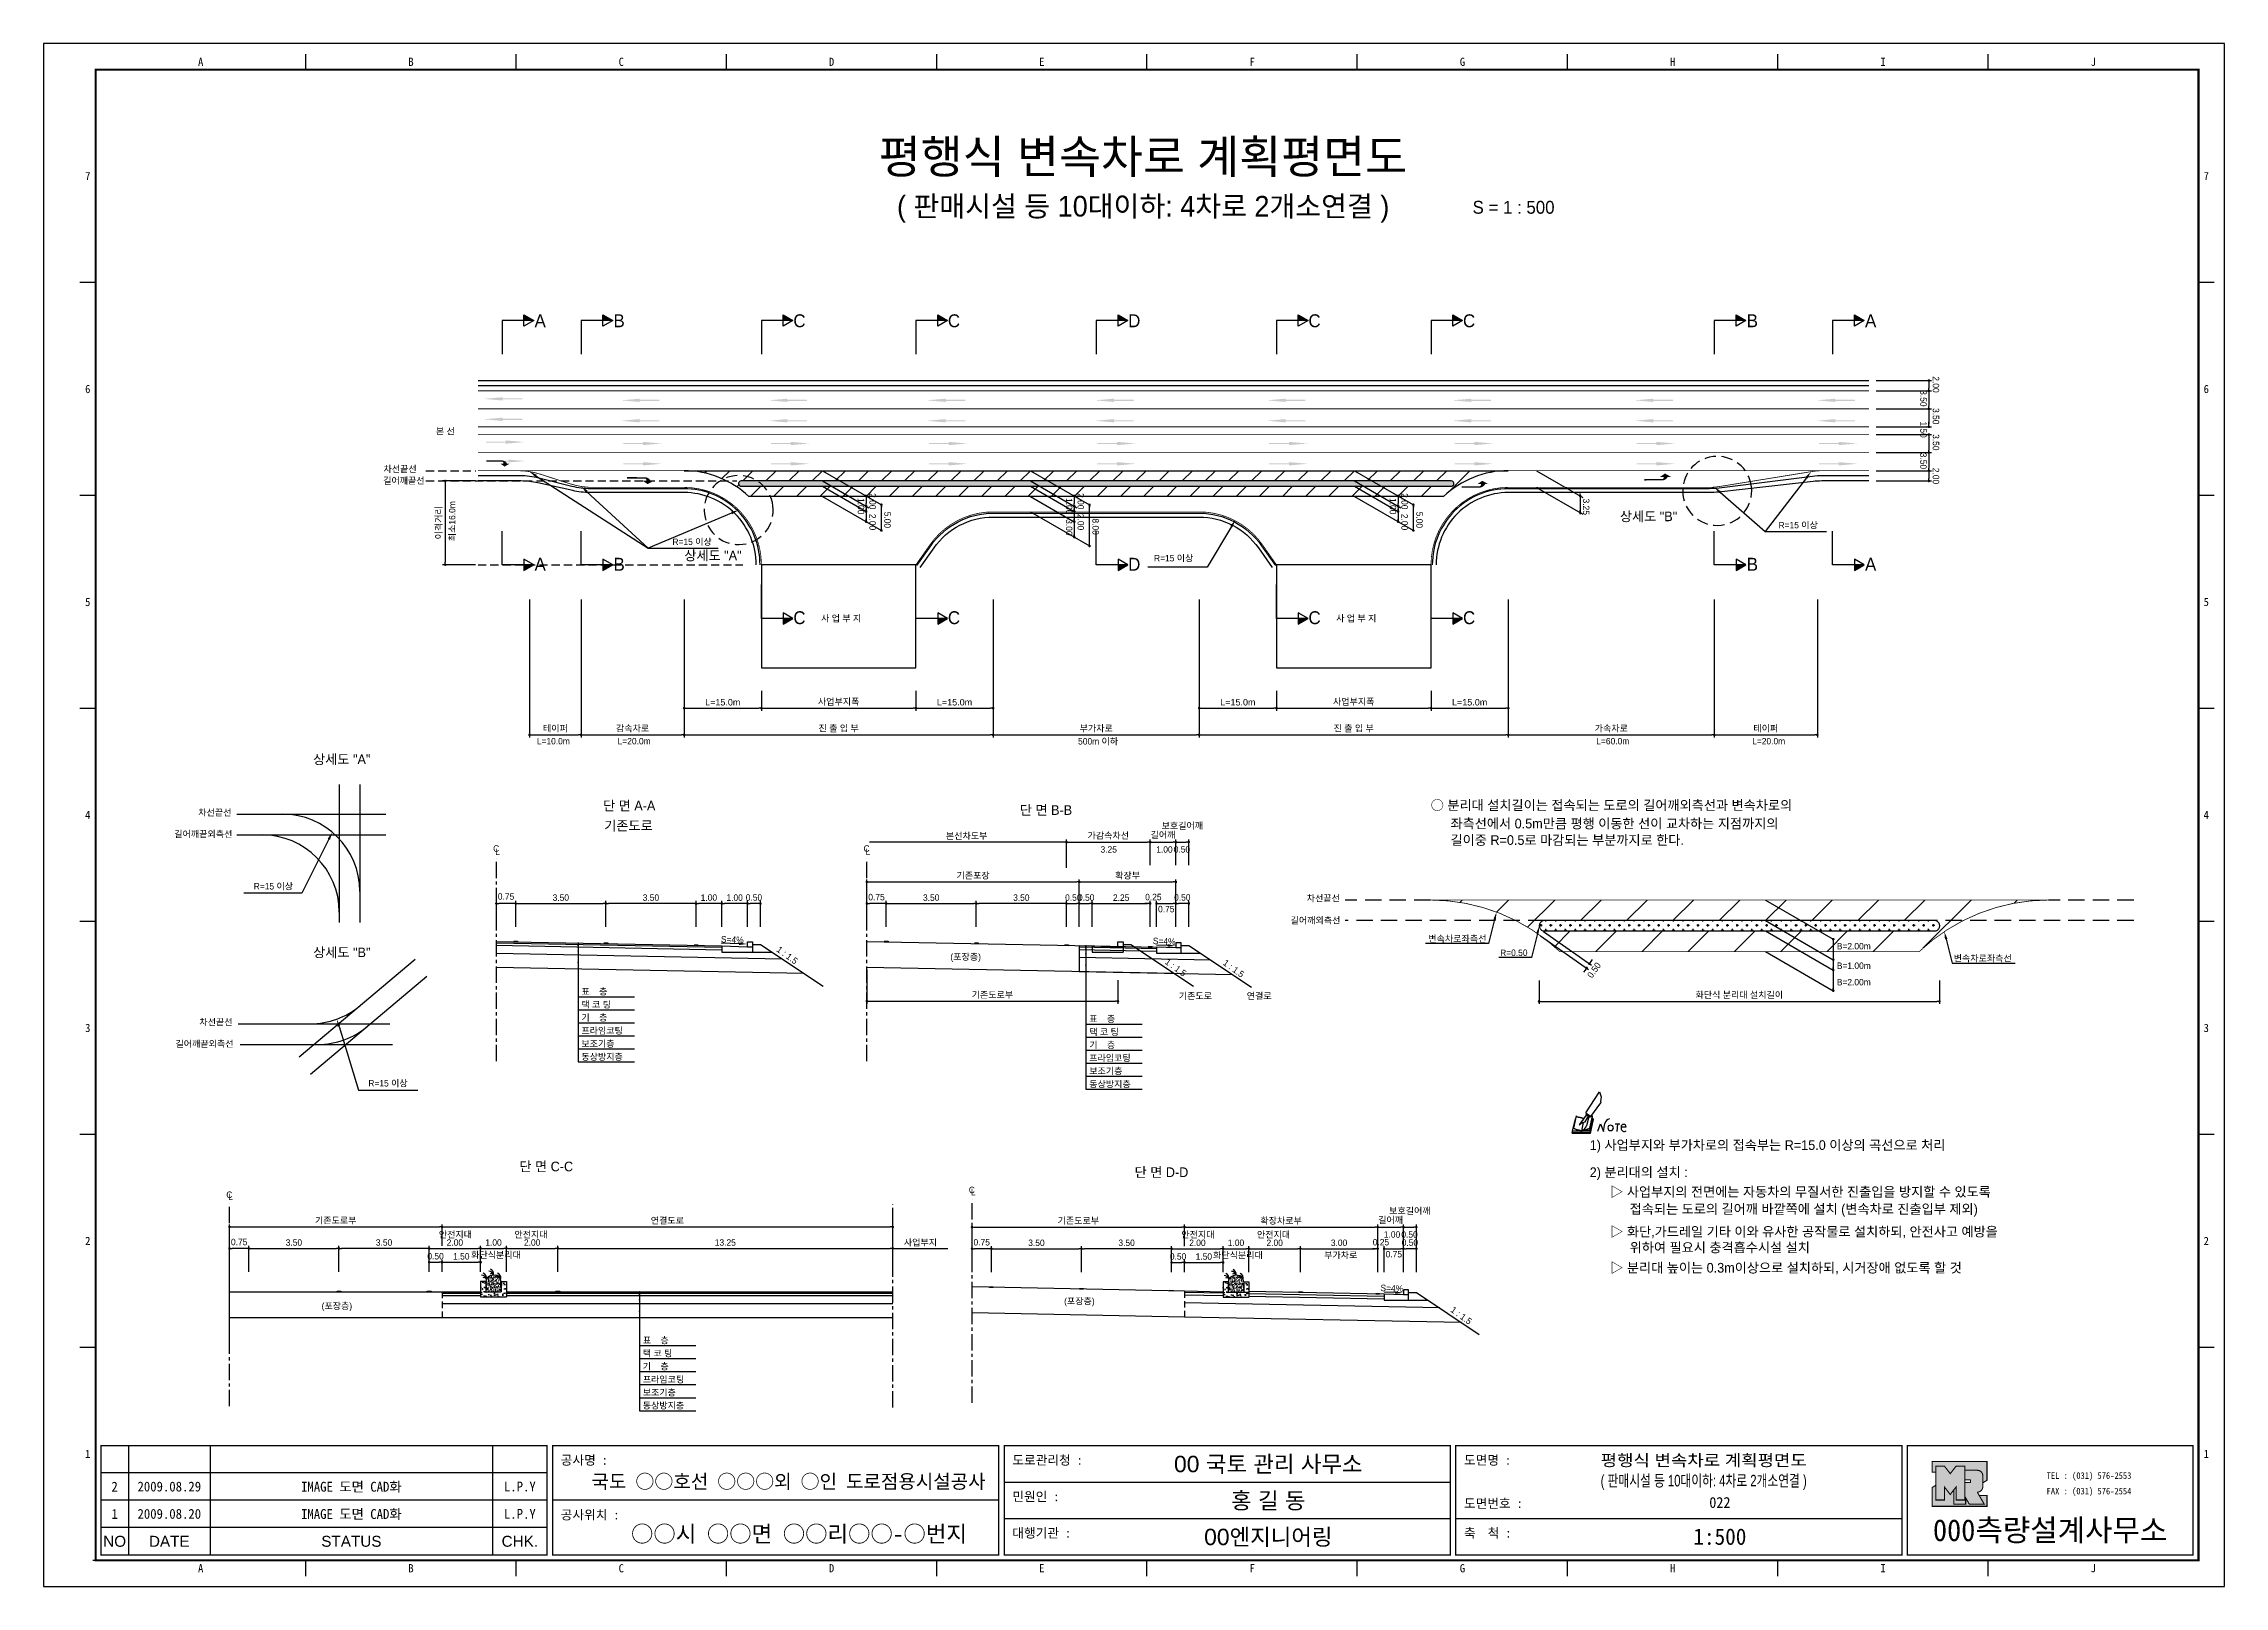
# Model space of a CAD drawing. Header units: millimetres. Extents: x 659 to 1082, y 3 to 303.
import ezdxf
from ezdxf.enums import TextEntityAlignment as Align

# ---------------------------------------------------------------- set-up
doc = ezdxf.new("R2010")
doc.units = ezdxf.units.MM
doc.linetypes.add('CENTER', pattern=[50.8, 31.75, -6.35, 6.35, -6.35])
doc.linetypes.add('HIDDEN', pattern=[9.525, 6.35, -3.175])
for name, color, linetype in [('CC-GSTR-0004', 4, 'Continuous'), ('CM-LANE-0030', 30, 'Continuous'), ('CZ-DIMT-0002', 7, 'Continuous'), ('CZ-EXST-0002', 1, 'Continuous'), ('CZ-LIN1-0007', 7, 'Continuous'), ('CZ-LIN2-0003', 3, 'Continuous'), ('CZ-LINE-0001', 7, 'Continuous'), ('CZ-TEXT-BOX0', 7, 'Continuous'), ('TITLE', 7, 'Continuous')]:
    doc.layers.add(name, color=color, linetype=linetype)
doc.styles.add('견고딕', font='arial.ttf')
doc.styles.add('돋움', font='')
doc.styles.add('돋음체', font='')
doc.styles.get('돋움').set_extended_font_data('Dotum')
doc.styles.get('돋음체').set_extended_font_data('DotumChe')

msp = doc.modelspace()

# ---------------------------------------------------------------- texts
at = {"layer": 'CZ-DIMT-0002', "style": '돋움'}
for s, height, p in [('A', 2.5, (755.08, 248.82)), ('B', 2.5, (770.41, 248.82)), ('C', 2.5, (805.41, 248.82)), ('C', 2.5, (835.41, 248.82)), ('D', 2.5, (870.41, 248.82)), ('C', 2.5, (905.41, 248.82)), ('C', 2.5, (935.41, 248.82)), ('B', 2.5, (990.41, 248.82)), ('A', 2.5, (1013.37, 248.82)), ('본 선', 1.25, (736.68, 227.36)), ('차선끝선', 1.25, (727.88, 220.05)), ('길어깨끝선', 1.25, (728.62, 217.79)), ('상세도 "B"', 1.875, (970.25, 210.86)), ('R=15 이상', 1.25, (999.3, 209.17)), ('R=15 이상', 1.25, (784.57, 205.93)), ('상세도 "A"', 1.875, (788.62, 203.27)), ('R=15 이상', 1.25, (878.06, 202.75)), ('A', 2.5, (755.08, 201.57)), ('B', 2.5, (770.41, 201.57)), ('D', 2.5, (870.41, 201.57)), ('B', 2.5, (990.41, 201.57)), ('A', 2.5, (1013.37, 201.57)), ('C', 2.5, (805.41, 191.2)), ('사 업 부 지', 1.25, (813.51, 191.07)), ('C', 2.5, (835.41, 191.2)), ('C', 2.5, (905.41, 191.2)), ('사 업 부 지', 1.25, (913.51, 191.07)), ('C', 2.5, (935.41, 191.2)), ('L=10.0m', 1.25, (757.63, 167.24)), ('L=20.0m', 1.25, (773.32, 167.24)), ('500m 이하', 1.25, (863.39, 167.21)), ('L=60.0m', 1.25, (963.31, 167.24)), ('L=20.0m', 1.25, (993.57, 167.24)), ('차선끝선', 1.25, (691.92, 153.4)), ('길어깨끝외측선', 1.25, (689.68, 149.21)), ('C', 1.25, (746.54, 146.41)), ('L', 1.25, (746.8, 145.75)), ('C', 1.25, (818.45, 146.41)), ('L', 1.25, (818.71, 145.76)), ('R=15 이상', 1.25, (703.29, 139.08)), ('차선끝선', 1.25, (907.11, 136.75)), ('차선끝선', 1.25, (692.14, 112.72)), ('길어깨끝외측선', 1.25, (689.91, 108.52)), ('R=15 이상', 1.25, (725.54, 100.85)), ('C', 1.25, (838.88, 80.15)), ('C', 1.25, (694.73, 79.22)), ('L', 1.25, (694.99, 78.82)), ('L', 1.25, (839.14, 79.75))]:
    msp.add_text(s, height=height, dxfattribs=at).set_placement(p, align=Align.MIDDLE_CENTER)
for s, rotation, p in [('2.00', 270, (1025.42, 238.04)), ('3.50', 270, (1022.99, 235.35)), ('1.50', 270, (1022.99, 229.29)), ('3.50', 270, (1025.42, 231.88)), ('3.50', 270, (1025.42, 226.82)), ('3.50', 270, (1022.99, 223.21)), ('2.00', 270, (1025.42, 220.29)), ('최소16.0m', 90, (738.62, 206.04))]:
    msp.add_text(s, height=1.25, rotation=rotation, dxfattribs=at).set_placement(p)
for s, p in [('○ 분리대 설치길이는 접속되는 도로의 길어깨외측선과 변속차로의', (927.96, 154.81)), ('좌측선에서 0.5m만큼 평행 이동한 선이 교차하는 지점까지의', (931.81, 151.25)), ('길이중 R=0.5로 마감되는 부분까지로 한다.', (931.81, 148.05)), ('1) 사업부지와 부가차로의 접속부는 R=15.0 이상의 곡선으로 처리', (958.83, 88.86)), ('2) 분리대의 설치 :', (958.83, 83.59)), ('▷ 사업부지의 전면에는 자동차의 무질서한 진출입을 방지할 수 있도록', (962.81, 79.79)), ('접속되는 도로의 길어깨 바깥쪽에 설치 (변속차로 진출입부 제외)', (966.59, 76.46)), ('▷ 화단,가드레일 기타 이와 유사한 공작물로 설치하되, 안전사고 예방을', (962.81, 72.06)), ('위하여 필요시 충격흡수시설 설치', (966.59, 68.99)), ('▷ 분리대 높이는 0.3m이상으로 설치하되, 시거장애 없도록 할 것', (962.81, 65.05))]:
    msp.add_text(s, height=1.875, dxfattribs=at).set_placement(p, align=Align.MIDDLE_LEFT)
for s, p in [('3.25', (863.86, 145.61)), ('1.00', (874.68, 145.61)), ('0.50', (878.07, 145.61)), ('길어깨외측선', (900.76, 131.84)), ('변속차로좌측선', (927.5, 128.28)), ('B=2.00m', (1006.8, 126.83)), ('(포장층)', (834.72, 124.77)), ('R=0.50', (941.44, 125.56)), ('B=1.00m', (1006.8, 123.04)), ('변속차로좌측선', (1029.49, 124.48)), ('표    층', (763.08, 118.03)), ('기존도로', (879.06, 117.17)), ('연결로', (892.25, 117.17)), ('B=2.00m', (1006.8, 119.85)), ('기    층', (763.08, 112.97)), ('택 코 팅', (763.08, 115.5)), ('프라임코팅', (763.08, 110.44)), ('표    층', (861.67, 112.72)), ('택 코 팅', (861.67, 110.19)), ('보조기층', (763.08, 107.9)), ('동상방지층', (763.08, 105.37)), ('프라임코팅', (861.67, 105.13)), ('기    층', (861.67, 107.66)), ('보조기층', (861.67, 102.6)), ('동상방지층', (861.67, 100.06)), ('안전지대', (735.4, 70.89)), ('안전지대', (750.07, 70.89)), ('안전지대', (879.55, 70.85)), ('안전지대', (894.22, 70.85)), ('1.00', (918.86, 70.88)), ('0.50', (922.26, 70.88)), ('화단식분리대', (741.67, 66.92)), ('사업부지', (825.68, 69.33)), ('화단식분리대', (885.7, 66.87)), ('부가차로', (907.28, 66.87)), ('(포장층)', (856.8, 57.94)), ('(포장층)', (712.65, 57.01)), ('표    층', (774.99, 50.35)), ('기    층', (774.99, 45.29)), ('택 코 팅', (774.99, 47.82)), ('프라임코팅', (774.99, 42.76)), ('보조기층', (774.99, 40.23)), ('동상방지층', (774.99, 37.7))]:
    msp.add_text(s, height=1.25, dxfattribs=at).set_placement(p)
for s, rotation, p in [('S=4%', 357.7094, (792.38, 128.73)), ('1 : 1.5', 323.8881, (803.04, 125.7)), ('S=4%', 357.7094, (876.22, 128.41)), ('1 : 1.5', 323.8881, (878.46, 123.32)), ('1 : 1.5', 323.8881, (889.71, 123.12)), ('S=4%', 357.7094, (920.41, 61.07)), ('1 : 1.5', 323.8881, (933.9, 55.78))]:
    msp.add_text(s, height=1.25, rotation=rotation, dxfattribs=at).set_placement(p, align=Align.MIDDLE_CENTER)
at = {"layer": 'CZ-DIMT-0002', "char_height": 1.25, "attachment_point": 5, "style": '돋움'}
for s, insert, rotation in [('1.00', (817.35, 212.83), 270), ('\\A1;2.00', (819.61, 213.79), 270), ('5.00', (822.5, 210.18), 270), ('1.00', (857.76, 212.83), 270), ('\\A1;2.00', (860.02, 213.79), 270), ('1.00', (920.62, 212.83), 270), ('\\A1;2.00', (922.89, 213.79), 270), ('5.00', (925.78, 210.18), 270), ('3.25', (958.14, 212.72), 270), ('2.00', (819.61, 209.76), 270), ('3.00', (857.76, 208.73), 270), ('2.00', (860.02, 209.76), 270), ('8.00', (862.91, 208.87), 270), ('2.00', (922.89, 209.76), 270), ('\\A1;0.50', (959.68, 122.8), 54.9032)]:
    msp.add_mtext(s, dxfattribs=dict(at, insert=insert, rotation=rotation))
at = {"layer": 'CZ-DIMT-0002', "insert": (837.87, 148.8), "char_height": 1.25, "attachment_point": 5, "style": '돋움'}
msp.add_mtext('본선차도부', dxfattribs=at)
at = {"layer": 'CZ-LINE-0001', "insert": (735.44, 209.61), "char_height": 1.25, "attachment_point": 5, "rotation": 90, "style": '돋움'}
msp.add_mtext('\\A1;이격거리', dxfattribs=at)
at = {"layer": 'CZ-LINE-0001', "char_height": 1.25, "attachment_point": 5, "style": '돋움'}
for s, insert in [('\\A1;{\\fArial|b0|i0|c0|p32;L=15.0m}', (790.52, 174.78)), ('\\A1;사업부지폭', (813.02, 174.83)), ('\\A1;{\\fArial|b0|i0|c0|p32;L=15.0m}', (835.52, 174.78)), ('\\A1;{\\fArial|b0|i0|c0|p32;L=15.0m}', (890.52, 174.78)), ('\\A1;사업부지폭', (913.02, 174.83)), ('\\A1;{\\fArial|b0|i0|c0|p32;L=15.0m}', (935.52, 174.78)), ('\\A1;테이퍼', (758.02, 169.66)), ('\\A1;감속차로', (773.02, 169.66)), ('\\A1;진 출 입 부', (813.02, 169.66)), ('\\A1;부가차로', (863.02, 169.66)), ('\\A1;진 출 입 부', (913.02, 169.66)), ('\\A1;가속차로', (963.02, 169.66)), ('\\A1;테이퍼', (993.02, 169.66)), ('\\A1;가감속차선', (865.37, 148.85)), ('\\A1;길어깨', (875.99, 148.98)), ('\\A1;보호길어깨', (879.74, 150.77)), ('\\A1;기존포장', (839.12, 141.1)), ('\\A1;확장부', (869.12, 141.1)), ('\\A1;0.75', (748.45, 137.09)), ('\\A1;3.50', (759.08, 136.87)), ('\\A1;3.50', (776.58, 136.87)), ('\\A1;1.00', (787.83, 136.87)), ('\\A1;1.00', (792.83, 136.87)), ('\\A1;0.50', (796.58, 136.89)), ('\\A1;0.75', (820.37, 136.97)), ('\\A1;3.50', (830.99, 136.87)), ('\\A1;3.50', (848.49, 136.87)), ('\\A1;0.50', (858.58, 136.88)), ('\\A1;0.50', (861.08, 136.88)), ('\\A1;2.25', (867.87, 136.87)), ('\\A1;0.25', (874.12, 136.98)), ('\\A1;0.50', (879.74, 136.9)), ('\\A1;0.75', (876.62, 134.65)), ('\\A1;기존도로부', (842.87, 117.96)), ('\\A1;화단식 분리대 설치길이', (987.86, 117.95)), ('\\A1;보호길어깨', (923.92, 76.04)), ('\\A1;기존도로부', (715.39, 74.17)), ('\\A1;연결도로', (779.77, 74.16)), ('\\A1;기존도로부', (859.55, 74.12)), ('\\A1;확장차로{\\fGulimChe|b0|i0|c129|p32;부}', (898.92, 74.12)), ('\\A1;길어깨', (920.17, 74.25)), ('\\A1;0.75', (696.64, 70.04)), ('\\A1;3.50', (707.27, 69.94)), ('\\A1;3.50', (724.77, 69.94)), ('\\A1;0.50', (734.77, 67.28)), ('\\A1;2.00', (738.52, 69.94)), ('\\A1;1.50', (739.77, 67.26)), ('\\A1;1.00', (746.02, 69.94)), ('\\A1;2.00', (753.52, 69.94)), ('\\A1;13.25', (791.02, 69.94)), ('\\A1;0.75', (840.8, 69.99)), ('\\A1;3.50', (851.42, 69.89)), ('\\A1;3.50', (868.92, 69.89)), ('\\A1;0.50', (878.92, 67.24)), ('\\A1;2.00', (882.67, 69.89)), ('\\A1;1.50', (883.92, 67.22)), ('\\A1;1.00', (890.17, 69.89)), ('\\A1;2.00', (897.67, 69.89)), ('\\A1;3.00', (910.17, 69.89)), ('\\A1;0.25', (918.3, 70)), ('\\A1;0.75', (920.8, 67.67)), ('\\A1;0.50', (923.92, 69.92))]:
    msp.add_mtext(s, dxfattribs=dict(at, insert=insert))
at = {"layer": 'CZ-TEXT-BOX0', "style": '돋움'}
for s, p in [('상세도 "A"', (716.56, 163.72)), ('단 면 A-A', (772.36, 154.73)), ('단 면 B-B', (853.28, 153.87)), ('기존도로', (772.21, 150.84)), ('상세도 "B"', (716.57, 126.26)), ('단 면 C-C', (756.26, 84.7)), ('단 면 D-D', (875.69, 83.59))]:
    msp.add_text(s, height=1.875, dxfattribs=at).set_placement(p, align=Align.MIDDLE_CENTER)
at = {"layer": 'TITLE', "color": 3, "linetype": 'Continuous', "style": '돋음체'}
for s, p in [('A', (689.17, 299.07)), ('B', (730, 299.07)), ('C', (770.82, 299.07)), ('D', (811.65, 299.07)), ('E', (852.47, 299.07)), ('F', (893.29, 299.07)), ('G', (934.12, 299.07)), ('H', (974.94, 299.07)), ('I', (1015.77, 299.07)), ('J', (1056.59, 299.07)), ('7', (667.25, 276.9)), ('7', (1078.52, 276.9)), ('6', (667.25, 235.57)), ('6', (1078.52, 235.57)), ('5', (667.25, 194.24)), ('5', (1078.52, 194.24)), ('4', (667.25, 152.91)), ('4', (1078.52, 152.91)), ('3', (667.25, 111.58)), ('3', (1078.52, 111.58)), ('2', (667.25, 70.26)), ('2', (1078.52, 70.26)), ('1', (667.25, 28.93)), ('1', (1078.52, 28.93)), ('A', (689.17, 6.74)), ('B', (730, 6.74)), ('C', (770.82, 6.74)), ('D', (811.65, 6.74)), ('E', (852.47, 6.74)), ('F', (893.29, 6.74)), ('G', (934.12, 6.74)), ('H', (974.94, 6.74)), ('I', (1015.77, 6.74)), ('J', (1056.59, 6.74))]:
    msp.add_text(s, height=1.59, dxfattribs=at).set_placement(p, align=Align.MIDDLE)
at = {"layer": 'TITLE', "style": '돋움'}
for s, height, p in [('평행식 변속차로 계획평면도', 6.5, (872.1, 280.68)), ('( 판매시설 등 10대이하: 4차로 2개소연결 )', 4, (872.14, 271.05))]:
    msp.add_text(s, height=height, dxfattribs=at).set_placement(p, align=Align.MIDDLE_CENTER)
msp.add_text('S = 1 : 500', height=2.5, dxfattribs=at).set_placement((936.09, 270.84), align=Align.MIDDLE_LEFT)
at = {"layer": 'TITLE', "style": '돋음체'}
for s, p in [('공사명 : ', (759.08, 26.83)), ('도로관리청 :', (846.75, 26.83)), ('도면명 :', (934.43, 26.83)), ('민원인 :', (846.75, 19.75)), ('공사위치 :', (759.08, 16.21)), ('도면번호 :', (934.43, 18.43)), ('대행기관 :', (846.75, 12.68)), ('축  척 :', (934.43, 12.68))]:
    msp.add_text(s, height=1.804, dxfattribs=at).set_placement(p)
at = {"layer": 'TITLE', "color": 7, "linetype": 'Continuous'}
for s, height, style, p in [('00 국토 관리 사무소', 3.1832, '견고딕', (896.43, 27)), ('국도 ○○호선 ○○○외 ○인 도로점용시설공사', 2.7, '돋음체', (803.3, 23.61)), ('홍 길 동', 3.183, '견고딕', (896.43, 19.93)), ('○○시 ○○면 ○○리○○-○번지', 3.1832, '돋음체', (805.32, 13.45)), ('00엔지니어링', 3.183, '견고딕', (896.43, 12.85))]:
    msp.add_text(s, height=height, dxfattribs=dict(at, style=style)).set_placement(p, align=Align.MIDDLE)
at = {"layer": 'TITLE', "style": '돋움'}
for s, width, p, p2 in [('평행식 변속차로 계획평면도', 1.010039, (960.96, 26.57), (1000.96, 26.57)), ('( 판매시설 등 10대이하: 4차로 2개소연결 )', 0.658668, (960.96, 22.62), (1000.96, 22.62))]:
    msp.add_text(s, height=2.25, dxfattribs=dict(at, width=width)).set_placement(p, p2, align=Align.FIT)
at = {"layer": 'TITLE', "color": 180, "style": '돋음체'}
for s, p in [('TEL : (031) 576-2553', (1047.53, 24.09)), ('FAX : (031) 576-2554', (1047.53, 21.07))]:
    msp.add_text(s, height=1.2733, dxfattribs=at).set_placement(p)
at = {"layer": 'TITLE', "color": 1, "linetype": 'Continuous', "style": '돋음체'}
msp.add_text('2', height=1.91, dxfattribs=at).set_placement((672.47, 22.58), align=Align.MIDDLE)
at = {"layer": 'TITLE', "linetype": 'Continuous'}
for s, height, style, p in [('2009.08.29', 1.91, '돋음체', (683.08, 22.58)), ('L.P.Y', 1.91, '돋음체', (751.13, 22.58)), ('1', 1.91, '돋음체', (672.47, 17.28)), ('2009.08.20', 1.91, '돋음체', (683.08, 17.28)), ('L.P.Y', 1.91, '돋음체', (751.13, 17.28)), ('022', 2.122, '돋음체', (984.1, 19.49)), ('NO', 2.122, '견고딕', (672.47, 11.97)), ('DATE', 2.122, '견고딕', (683.08, 11.97)), ('STATUS', 2.122, '견고딕', (718.43, 11.97)), ('CHK.', 2.122, '견고딕', (751.13, 11.97)), ('1:500', 3.183, '돋음체', (984.1, 12.85))]:
    msp.add_text(s, height=height, dxfattribs=dict(at, style=style)).set_placement(p, align=Align.MIDDLE)
at = {"layer": 'TITLE', "style": '돋음체'}
for p in [(718.43, 22.58), (718.43, 17.28)]:
    msp.add_text('IMAGE 도면 CAD화', height=1.9099, dxfattribs=at).set_placement(p, align=Align.MIDDLE)
at = {"layer": 'TITLE', "color": 180, "style": '돋음체'}
msp.add_text('000측량설계사무소', height=4.244, dxfattribs=at).set_placement((1048.22, 12), align=Align.CENTER)

# ---------------------------------------------------------------- blocks, each defined once
blk = doc.blocks.new('note')
for p, q in [((0.85, 3.5), (3.53, 7.57)), ((1.8, 2.79), (3.74, 5.46)), ((3.53, 7.57), (3.8, 6.64)), ((3.8, 6.64), (3.69, 5.72)), ((3.69, 5.72), (3.74, 5.46)), ((-1.24, 2.36), (-1.77, 0)), ((-1.77, 0), (1.77, 0)), ((-1.77, 0), (-1.77, -0.3)), ((-1.53, 0.52), (-1.55, 0.54)), ((-1.01, 2.9), (-1.53, 0.52)), ((-1.48, 0.48), (-1.53, 0.52)), ((-1.43, 0.44), (-1.48, 0.48)), ((-1.38, 0.41), (-1.43, 0.44)), ((-1.33, 0.4), (-1.38, 0.41)), ((-1.27, 0.37), (-1.33, 0.4)), ((-1.22, 0.35), (-1.27, 0.37)), ((-1.13, 2.36), (-1.24, 2.36)), ((-1.17, 0.33), (-1.22, 0.35)), ((-1.12, 0.32), (-1.17, 0.33)), ((-1.02, 0.25), (-1.12, 0.32)), ((-0.97, 0.22), (-1.02, 0.25)), ((-1, 2.9), (-1.01, 2.9)), ((-0.98, 2.85), (-1, 2.9)), ((-0.95, 2.8), (-0.98, 2.85)), ((-0.93, 0.21), (-0.97, 0.22)), ((-0.9, 2.75), (-0.95, 2.8)), ((-0.88, 0.19), (-0.93, 0.21)), ((-0.85, 2.72), (-0.9, 2.75)), ((-0.8, 0.18), (-0.88, 0.19)), ((-0.79, 2.69), (-0.85, 2.72)), ((-0.75, 0.17), (-0.8, 0.18)), ((-0.74, 2.68), (-0.79, 2.69)), ((-0.7, 0.16), (-0.75, 0.17)), ((-0.69, 2.65), (-0.74, 2.68)), ((-0.64, 0.15), (-0.7, 0.16)), ((-0.64, 2.65), (-0.69, 2.65)), ((-0.59, 2.63), (-0.64, 2.65)), ((-0.58, 0.14), (-0.64, 0.15)), ((-0.54, 2.62), (-0.59, 2.63)), ((-0.53, 0.13), (-0.58, 0.14)), ((-0.48, 2.61), (-0.54, 2.62)), ((-0.48, 0.12), (-0.53, 0.13)), ((-0.43, 2.61), (-0.48, 2.61)), ((-0.43, 0.11), (-0.48, 0.12)), ((0.75, 2.77), (-0.46, 1.16)), ((0.37, 2.24), (-0.46, 1.16)), ((-0.46, 1.16), (-0.08, 1.47)), ((-0.38, 2.59), (-0.43, 2.61)), ((-0.38, 0.08), (-0.43, 0.11)), ((-0.33, 2.59), (-0.38, 2.59)), ((-0.29, 0.06), (-0.38, 0.08)), ((-0.27, 2.58), (-0.33, 2.59)), ((-0.23, 0.05), (-0.29, 0.06)), ((-0.22, 2.57), (-0.27, 2.58)), ((-0.16, 0.04), (-0.23, 0.05)), ((-0.17, 2.56), (-0.22, 2.57)), ((-0.12, 2.55), (-0.17, 2.56)), ((-0.11, 0.03), (-0.16, 0.04)), ((-0.07, 2.53), (-0.12, 2.55)), ((-0.04, 0.02), (-0.11, 0.03)), ((-0.08, 1.47), (0.72, 1.75)), ((-0.01, 2.51), (-0.07, 2.53)), ((-0.05, -0.3), (-0.05, 0)), ((0, 0), (-0.04, 0.02)), ((0.04, 2.5), (-0.01, 2.51)), ((0.37, 1.63), (0, 0)), ((0, 0), (1.6, 0.53)), ((0, 0), (1.65, 0.18)), ((0, 0.01), (0.06, 0.04)), ((0, -0.3), (0, 0)), ((0.09, 2.48), (0.04, 2.5)), ((0.05, -0.3), (0.05, 0)), ((0.06, 0.04), (0.11, 0.07)), ((0.14, 2.48), (0.09, 2.48)), ((0.11, 0.07), (0.16, 0.09)), ((0.2, 2.47), (0.14, 2.48)), ((0.16, 0.09), (0.21, 0.12)), ((0.26, 2.43), (0.18, 2.46)), ((0.21, 0.12), (0.27, 0.14)), ((0.34, 2.4), (0.26, 2.43)), ((0.27, 0.14), (0.36, 0.19)), ((0.45, 2.37), (0.34, 2.4)), ((0.36, 0.19), (0.41, 0.22)), ((0.41, 0.22), (0.46, 0.27)), ((0.46, 0.27), (0.51, 0.3)), ((0.51, 0.3), (0.56, 0.34)), ((0.56, 0.34), (0.6, 0.4)), ((0.6, 0.4), (0.64, 0.45)), ((0.64, 0.45), (0.67, 0.51)), ((0.67, 0.51), (0.74, 0.58)), ((0.72, 1.75), (1.16, 2.53)), ((0.74, 0.58), (0.79, 0.63)), ((1, 3.1), (0.75, 2.77)), ((0.79, 0.63), (0.83, 0.68)), ((0.83, 0.68), (0.86, 0.73)), ((0.85, 3.5), (1.8, 2.79)), ((1, 3.4), (0.85, 3.21)), ((0.85, 3.21), (1.52, 2.71)), ((0.86, 0.73), (0.89, 0.79)), ((0.89, 0.84), (0.92, 0.89)), ((0.89, 0.79), (0.89, 0.84)), ((0.92, 0.89), (0.96, 0.95)), ((0.96, 0.95), (1.01, 0.97)), ((1.47, 2.74), (1.01, 0.97)), ((1.16, 2.53), (1.37, 2.82)), ((2.13, 2.84), (1.44, 2.63)), ((1.52, 2.71), (1.66, 2.9)), ((1.6, 0.53), (2.13, 2.84)), ((1.65, 0.18), (2.19, 2.48)), ((1.77, 0), (2.3, 2.36)), ((1.77, -0.3), (2.3, 2.07)), ((1.77, -0.38), (2.3, 1.99)), ((1.77, -0.44), (2.3, 1.93)), ((1.77, 0), (1.77, -0.3)), ((2.19, 2.48), (2.04, 2.47)), ((2.3, 2.36), (2.16, 2.36)), ((2.3, 2.36), (2.3, 2.07)), ((3.21, -0.08), (3.68, 1.4)), ((3.68, 1.4), (4.26, -0.14)), ((4.26, -0.14), (4.56, 1.44)), ((6.55, 1.34), (7.46, 1.34)), ((7.01, 1.34), (6.87, -0.11)), ((7.71, 0.77), (7.71, 0.55)), ((7.71, 0.77), (8.67, 0.77)), ((-1.77, -0.3), (1.77, -0.3)), ((-1.77, -0.43), (-1.77, -0.3)), ((-1.77, -0.37), (1.77, -0.37)), ((-1.77, -0.43), (1.77, -0.43))]:
    blk.add_line(p, q)
for centre, major_axis, start_param, end_param in [((0.4, 2.31), (0.0702, 0.0702), 3.283946, 6.425539), ((5.68, 1.23), (-0.806, 0.806), -0.591174, 0.597824), ((5.66, 0.58), (-0.378, 0.378), 3.926991, 10.210176), ((8.3, 0.49), (0.422, 0.422), 2.265602, 4.634911), ((8.19, 0.77), (-0.342, 0.342), 3.926991, 7.068583)]:
    blk.add_ellipse(centre, major_axis=major_axis, ratio=1, start_param=start_param, end_param=end_param)
blk = doc.blocks.new('_Dot')
at = {"color": 0, "linetype": 'ByBlock', "lineweight": -2}
blk.add_line((-0.5, 0), (-1, 0), dxfattribs=at)
at = {"color": 0, "linetype": 'ByBlock', "const_width": 0.5}
blk.add_lwpolyline([(-0.25, 0, 1), (0.25, 0, 1)], format="xyb", close=True, dxfattribs=at)

# ---------------------------------------------------------------- hatches: boundary and pattern name
at = {"layer": 'CM-LANE-0030'}
h = msp.add_hatch(dxfattribs=at)
h.set_pattern_fill('ANSI31', color=256, style=0)
h.set_pattern_definition([(45, (-802.8876, -351.3122), (-2.245064, 2.245064), [])])
h.paths.add_polyline_path([(783.02, 219.73, -0.191871), (795.57, 214.73), (930.47, 214.73, -0.191871), (943.02, 219.73)])
h.paths.add_polyline_path([(931.95, 217.73, -0.732581), (932.24, 216.82, 0.002096), (932.11, 216.73), (793.93, 216.73, 0.002096), (793.8, 216.82, -0.732581), (794.09, 217.73)], flags=16)
h = msp.add_hatch(dxfattribs=at)
h.set_pattern_fill('ANSI31', color=256, scale=2, style=0)
h.set_pattern_definition([(45, (-351.982, 592.517), (-4.490128, 4.490128), [])])
h.paths.add_polyline_path([(1022.81, 126.41, -0.191871), (1047.91, 136.41), (927.91, 136.41, -0.191871), (953.01, 126.41)])
h.paths.add_polyline_path([(949.73, 130.41, 0.002096), (949.47, 130.59, -0.732581), (950.04, 132.41), (1025.77, 132.41, -0.732581), (1026.35, 130.59, 0.002096), (1026.09, 130.41)], flags=16)
at = {"layer": 'CZ-EXST-0002'}
h = msp.add_hatch(dxfattribs=at)
h.set_pattern_fill('AR-SAND', color=256, scale=0.01, style=0)
h.set_pattern_definition([(37.5, (-364.5989, 3543.23623), (-0.016000313, 0.489413237), [0, -0.38608, 0, -0.4318, 0, -0.41275]), (7.5, (-364.5989, 3543.2362), (0.44952328, 0.7168251), [0, -0.20828, 0, -0.34798, 0, -0.13335]), (327.5, (-364.9113, 3543.23623), (0.79099237, 0.001437185), [0, -0.127, 0, -0.4572, 0, -0.5969]), (317.5, (-364.9113, 3543.2362), (0.76355645, 0.22292932), [0, -0.0635, 0, -0.29972, 0, -0.3429])])
edge = h.paths.add_edge_path()
edge.add_ellipse((746.02, 62.39), major_axis=(-1.5, 0), ratio=0.829212, start_angle=180, end_angle=360)
edge.add_line((744.52, 62.39), (744.52, 60.39))
edge.add_line((744.52, 60.39), (747.52, 60.39))
edge.add_line((747.52, 60.39), (747.52, 62.39))
h = msp.add_hatch(dxfattribs=at)
h.set_pattern_fill('AR-SAND', color=256, scale=0.01, style=0)
h.set_pattern_definition([(37.5, (-220.4442, 3543.19088), (-0.016000313, 0.489413237), [0, -0.38608, 0, -0.4318, 0, -0.41275]), (7.5, (-220.4442, 3543.1909), (0.44952328, 0.7168251), [0, -0.20828, 0, -0.34798, 0, -0.13335]), (327.5, (-220.75663, 3543.19088), (0.79099237, 0.001437185), [0, -0.127, 0, -0.4572, 0, -0.5969]), (317.5, (-220.7566, 3543.1909), (0.76355645, 0.22292932), [0, -0.0635, 0, -0.29972, 0, -0.3429])])
edge = h.paths.add_edge_path()
edge.add_ellipse((890.17, 62.34), major_axis=(-1.5, 0), ratio=0.829212, start_angle=180, end_angle=360)
edge.add_line((888.67, 62.34), (888.67, 60.34))
edge.add_line((888.67, 60.34), (891.67, 60.34))
edge.add_line((891.67, 60.34), (891.67, 62.34))
h = msp.add_hatch(dxfattribs=at)
h.set_pattern_fill('AR-CONC', color=256, scale=0.01, style=0)
h.set_pattern_definition([(50, (-364.5989, 3543.2362), (1.8218467, -0.15939086), [0.1905, -2.0955]), (355, (-364.5989, 3543.2362), (-0.3524283, 1.9105664), [0.1524, -1.6764]), (100.451, (-364.447, 3543.223), (1.469425, 1.7511669), [0.1619, -1.7809]), (46.1842, (-364.5989, 3543.7442), (2.7107904, -0.4204233), [0.28575, -3.14325]), (96.6356, (-364.373, 3543.7092), (2.3740423, 2.4742556), [0.24285, -2.67135]), (351.184, (-364.599, 3543.7442), (2.374046, 2.4742512), [0.2286, -2.5146]), (21, (-364.3449, 3543.6172), (1.5161488, -1.0226552), [0.1905, -2.0955]), (326, (-364.3449, 3543.6172), (0.6180203, 1.8418797), [0.1524, -1.6764]), (71.4514, (-364.2185, 3543.532), (2.1341649, 0.8192286), [0.1619, -1.7809]), (37.5, (-364.5989, 3543.2362), (0.03088603, 0.84555039), [0, -1.65608, 0, -1.7018, 0, -1.68275]), (7.5, (-364.5989, 3543.2362), (0.66819663, 1.00180575), [0, -0.97028, 0, -1.61798, 0, -0.64135]), (327.5, (-365.1653, 3543.2362), (1.35590595, -0.05728744), [0, -0.635, 0, -1.9812, 0, -2.6289]), (317.5, (-365.4193, 3543.2362), (1.4812918, 0.2542649), [0, -0.8255, 0, -1.31572, 0, -1.8669])])
h.paths.add_polyline_path([(748.52, 59.39), (748.52, 62.39), (747.52, 62.39), (747.52, 60.39), (744.52, 60.39), (744.52, 62.39), (743.52, 62.39), (743.52, 59.39)])
h = msp.add_hatch(dxfattribs=at)
h.set_pattern_fill('AR-CONC', color=256, scale=0.01, style=0)
h.set_pattern_definition([(50, (-220.4442, 3543.1909), (1.8218467, -0.15939086), [0.1905, -2.0955]), (355, (-220.4442, 3543.1909), (-0.3524283, 1.9105664), [0.1524, -1.6764]), (100.451, (-220.2924, 3543.1776), (1.469425, 1.7511669), [0.1619, -1.7809]), (46.1842, (-220.4442, 3543.6989), (2.7107904, -0.4204233), [0.28575, -3.14325]), (96.6356, (-220.2183, 3543.6638), (2.3740423, 2.4742556), [0.24285, -2.67135]), (351.184, (-220.4442, 3543.699), (2.374046, 2.4742512), [0.2286, -2.5146]), (21, (-220.1902, 3543.5719), (1.5161488, -1.0226552), [0.1905, -2.0955]), (326, (-220.1902, 3543.5719), (0.6180203, 1.8418797), [0.1524, -1.6764]), (71.4514, (-220.0639, 3543.4867), (2.1341649, 0.8192286), [0.1619, -1.7809]), (37.5, (-220.4442, 3543.1909), (0.03088603, 0.84555039), [0, -1.65608, 0, -1.7018, 0, -1.68275]), (7.5, (-220.4442, 3543.1909), (0.66819663, 1.00180575), [0, -0.97028, 0, -1.61798, 0, -0.64135]), (327.5, (-221.0106, 3543.1909), (1.35590595, -0.05728744), [0, -0.635, 0, -1.9812, 0, -2.6289]), (317.5, (-221.2646, 3543.1909), (1.4812918, 0.2542649), [0, -0.8255, 0, -1.31572, 0, -1.8669])])
h.paths.add_polyline_path([(892.67, 59.34), (892.67, 62.34), (891.67, 62.34), (891.67, 60.34), (888.67, 60.34), (888.67, 62.34), (887.67, 62.34), (887.67, 59.34)])
at = {"layer": 'CZ-LIN1-0007'}
for points in [[(747.77, 233.98), (747.77, 233.76), (751.6, 233.76), (751.6, 233.55), (747.77, 233.55), (747.77, 233.34), (744.12, 233.66)], [(774.41, 233.7), (774.41, 233.49), (778.23, 233.49), (778.23, 233.27), (774.41, 233.27), (774.41, 233.06), (770.76, 233.38)], [(803.09, 233.7), (803.09, 233.49), (806.91, 233.49), (806.91, 233.27), (803.09, 233.27), (803.09, 233.06), (799.44, 233.38)], [(833.77, 233.7), (833.77, 233.49), (837.6, 233.49), (837.6, 233.27), (833.77, 233.27), (833.77, 233.06), (830.12, 233.38)], [(866.46, 233.7), (866.46, 233.49), (870.28, 233.49), (870.28, 233.27), (866.46, 233.27), (866.46, 233.06), (862.81, 233.38)], [(899.81, 233.7), (899.81, 233.49), (903.63, 233.49), (903.63, 233.27), (899.81, 233.27), (899.81, 233.06), (896.16, 233.38)], [(935.83, 233.7), (935.83, 233.49), (939.65, 233.49), (939.65, 233.27), (935.83, 233.27), (935.83, 233.06), (932.18, 233.38)], [(971.18, 233.7), (971.18, 233.49), (975.01, 233.49), (975.01, 233.27), (971.18, 233.27), (971.18, 233.06), (967.53, 233.38)], [(1006.53, 233.7), (1006.53, 233.49), (1010.36, 233.49), (1010.36, 233.27), (1006.53, 233.27), (1006.53, 233.06), (1002.88, 233.38)], [(747.77, 230.02), (747.77, 229.8), (751.6, 229.81), (751.6, 229.59), (747.77, 229.59), (747.77, 229.38), (744.12, 229.7)], [(774.41, 229.74), (774.41, 229.53), (778.23, 229.53), (778.23, 229.31), (774.41, 229.31), (774.41, 229.1), (770.76, 229.42)], [(803.09, 229.74), (803.09, 229.53), (806.91, 229.53), (806.91, 229.31), (803.09, 229.31), (803.09, 229.1), (799.44, 229.42)], [(833.77, 229.74), (833.77, 229.53), (837.6, 229.53), (837.6, 229.31), (833.77, 229.31), (833.77, 229.1), (830.12, 229.42)], [(866.46, 229.74), (866.46, 229.53), (870.28, 229.53), (870.28, 229.31), (866.46, 229.31), (866.46, 229.1), (862.81, 229.42)], [(899.81, 229.74), (899.81, 229.53), (903.63, 229.53), (903.63, 229.31), (899.81, 229.31), (899.81, 229.1), (896.16, 229.42)], [(935.83, 229.74), (935.83, 229.53), (939.65, 229.53), (939.65, 229.31), (935.83, 229.31), (935.83, 229.1), (932.18, 229.42)], [(971.18, 229.74), (971.18, 229.53), (975.01, 229.53), (975.01, 229.31), (971.18, 229.31), (971.18, 229.1), (967.53, 229.42)], [(1006.53, 229.74), (1006.53, 229.53), (1010.36, 229.53), (1010.36, 229.31), (1006.53, 229.31), (1006.53, 229.1), (1002.88, 229.42)], [(748.38, 225.6), (748.38, 225.39), (744.55, 225.39), (744.55, 225.17), (748.38, 225.17), (748.38, 224.96), (752.03, 225.28)], [(775.02, 225.32), (775.02, 225.11), (771.19, 225.11), (771.19, 224.89), (775.02, 224.89), (775.02, 224.68), (778.67, 225)], [(803.7, 225.32), (803.7, 225.11), (799.87, 225.11), (799.87, 224.89), (803.7, 224.89), (803.7, 224.68), (807.35, 225)], [(834.38, 225.32), (834.38, 225.11), (830.56, 225.11), (830.56, 224.89), (834.38, 224.89), (834.38, 224.68), (838.03, 225)], [(867.07, 225.32), (867.07, 225.11), (863.24, 225.11), (863.24, 224.89), (867.07, 224.89), (867.07, 224.68), (870.72, 225)], [(900.42, 225.32), (900.42, 225.11), (896.59, 225.11), (896.59, 224.89), (900.42, 224.89), (900.42, 224.68), (904.07, 225)], [(936.44, 225.32), (936.44, 225.11), (932.61, 225.11), (932.61, 224.89), (936.44, 224.89), (936.44, 224.68), (940.09, 225)], [(971.79, 225.32), (971.79, 225.11), (967.96, 225.11), (967.96, 224.89), (971.79, 224.89), (971.79, 224.68), (975.44, 225)], [(1007.14, 225.32), (1007.14, 225.11), (1003.32, 225.11), (1003.32, 224.89), (1007.14, 224.89), (1007.14, 224.68), (1010.79, 225)], [(747.74, 221.72, -0.267976), (748.64, 221.11), (749.2, 221.11), (748.16, 220.53), (747.33, 221.1), (747.94, 221.11, 0.504994), (747.67, 221.48), (744.62, 221.49), (744.62, 221.73)], [(748.87, 221.89), (748.87, 221.7), (745.44, 221.7), (745.44, 221.5), (748.87, 221.5), (748.87, 221.31), (752.14, 221.6)], [(775.02, 221.39), (775.02, 221.17), (771.19, 221.17), (771.19, 220.96), (775.02, 220.96), (775.02, 220.74), (778.67, 221.07)], [(803.7, 221.39), (803.7, 221.17), (799.87, 221.17), (799.87, 220.96), (803.7, 220.96), (803.7, 220.74), (807.35, 221.07)], [(834.38, 221.39), (834.38, 221.17), (830.56, 221.17), (830.56, 220.96), (834.38, 220.96), (834.38, 220.74), (838.03, 221.07)], [(867.07, 221.39), (867.07, 221.17), (863.24, 221.17), (863.24, 220.96), (867.07, 220.96), (867.07, 220.74), (870.72, 221.07)], [(900.42, 221.39), (900.42, 221.17), (896.59, 221.17), (896.59, 220.96), (900.42, 220.96), (900.42, 220.74), (904.07, 221.07)], [(936.44, 221.39), (936.44, 221.17), (932.61, 221.17), (932.61, 220.96), (936.44, 220.96), (936.44, 220.74), (940.09, 221.07)], [(971.79, 221.39), (971.79, 221.17), (967.96, 221.17), (967.96, 220.96), (971.79, 220.96), (971.79, 220.74), (975.44, 221.07)], [(1007.14, 221.39), (1007.14, 221.17), (1003.32, 221.17), (1003.32, 220.96), (1007.14, 220.96), (1007.14, 220.74), (1010.79, 221.07)], [(775.46, 218.46, -0.267976), (776.49, 217.77), (777.11, 217.77), (775.94, 217.11), (775, 217.76), (775.69, 217.77, 0.504994), (775.38, 218.19), (771.92, 218.21), (771.92, 218.48)], [(937.49, 216.43, 0.267976), (938.52, 217.12), (939.15, 217.11), (937.97, 217.77), (937.03, 217.12), (937.72, 217.12, -0.504994), (937.42, 216.7), (933.95, 216.68), (933.95, 216.41)], [(972.95, 217.84, 0.267976), (973.98, 218.53), (974.61, 218.52), (973.44, 219.18), (972.49, 218.53), (973.19, 218.53, -0.504994), (972.88, 218.11), (969.42, 218.09), (969.42, 217.82)], [(750.7, 128.3), (750.7, 128.43), (749.95, 128.44), (749.95, 128.32)], [(768.2, 127.95), (768.2, 128.08), (767.45, 128.09), (767.45, 127.97)], [(785.7, 127.6), (785.7, 127.73), (784.95, 127.74), (784.95, 127.62)], [(822.62, 128.3), (822.62, 128.43), (821.87, 128.44), (821.87, 128.32)], [(840.12, 127.95), (840.12, 128.08), (839.37, 128.09), (839.37, 127.97)], [(857.62, 127.6), (857.62, 127.73), (856.87, 127.74), (856.87, 127.62)], [(873.87, 127.28), (873.87, 127.4), (873.12, 127.42), (873.12, 127.29)], [(716.39, 60.39), (716.39, 60.52), (715.64, 60.52), (715.64, 60.39)], [(733.89, 60.39), (733.89, 60.52), (733.14, 60.52), (733.14, 60.39)], [(758.89, 60.39), (758.89, 60.52), (758.14, 60.52), (758.14, 60.39)], [(843.05, 61.24), (843.05, 61.36), (842.3, 61.38), (842.3, 61.25)], [(860.55, 60.89), (860.55, 61.01), (859.8, 61.03), (859.8, 60.9)], [(878.05, 60.54), (878.05, 60.66), (877.3, 60.68), (877.3, 60.55)], [(903.05, 60.24), (903.05, 60.36), (902.3, 60.38), (902.3, 60.25)], [(918.05, 59.94), (918.05, 60.06), (917.3, 60.08), (917.3, 59.95)]]:
    msp.add_hatch(color=256, dxfattribs=at).paths.add_polyline_path(points)
at = {"layer": 'CZ-LIN2-0003'}
h = msp.add_hatch(dxfattribs=at)
h.set_pattern_fill('CROSS', color=256, scale=0.075, style=0)
h.set_pattern_definition([(0, (-802.88764, -351.3122), (0.47625, 0.47625), [0.238125, -0.714375]), (90, (-802.7686, -351.43127), (-0.47625, 0.47625), [0.238125, -0.714375])])
h.paths.add_polyline_path([(932.11, 216.73, -0.002096), (932.24, 216.82, 0.732581), (931.95, 217.73), (794.09, 217.73, 0.732581), (793.8, 216.82, -0.002096), (793.93, 216.73)])
h = msp.add_hatch(dxfattribs=at)
h.set_pattern_fill('CROSS', color=256, scale=0.15, style=0)
h.set_pattern_definition([(0, (-351.9819, 592.5173), (0.9525, 0.9525), [0.47625, -1.42875]), (90, (-351.7438, 592.2792), (-0.9525, 0.9525), [0.47625, -1.42875])])
h.paths.add_polyline_path([(950.04, 132.41, 0.732581), (949.47, 130.59, -0.002096), (949.73, 130.41), (1026.09, 130.41, -0.002096), (1026.35, 130.59, 0.732581), (1025.77, 132.41)])
at = {"layer": 'CZ-LINE-0001'}
for points in [[(751.93, 250), (751.93, 248.9), (753.83, 248.9)], [(767.26, 250), (767.26, 248.9), (769.16, 248.9)], [(802.26, 250), (802.26, 248.9), (804.16, 248.9)], [(832.26, 250), (832.26, 248.9), (834.16, 248.9)], [(867.26, 250), (867.26, 248.9), (869.16, 248.9)], [(902.26, 250), (902.26, 248.9), (904.16, 248.9)], [(932.26, 250), (932.26, 248.9), (934.16, 248.9)], [(987.26, 250), (987.26, 248.9), (989.16, 248.9)], [(1010.22, 250), (1010.22, 248.9), (1012.12, 248.9)], [(753.83, 201.44), (751.93, 201.44), (751.93, 200.34)], [(769.16, 201.44), (767.26, 201.44), (767.26, 200.34)], [(869.16, 201.44), (867.26, 201.44), (867.26, 200.34)], [(989.16, 201.44), (987.26, 201.44), (987.26, 200.34)], [(1012.12, 201.44), (1010.22, 201.44), (1010.22, 200.34)], [(804.16, 191.07), (802.26, 191.07), (802.26, 189.97)], [(834.16, 191.07), (832.26, 191.07), (832.26, 189.97)], [(904.16, 191.07), (902.26, 191.07), (902.26, 189.97)], [(934.16, 191.07), (932.26, 191.07), (932.26, 189.97)]]:
    msp.add_hatch(color=256, dxfattribs=at).paths.add_polyline_path(points)
at = {"layer": 'TITLE', "ltscale": 150}
h = msp.add_hatch(color=8, dxfattribs=at)
edge = h.paths.add_edge_path()
edge.add_line((1035.96, 27.45), (1025.29, 27.45))
edge.add_line((1025.29, 27.45), (1025.29, 25.37))
edge.add_line((1025.29, 25.37), (1026, 25.37))
edge.add_line((1026, 25.37), (1026, 26.55))
edge.add_line((1026, 26.55), (1027.69, 26.55))
edge.add_line((1027.69, 26.55), (1028.82, 25.09))
edge.add_line((1028.82, 25.09), (1029.95, 26.55))
edge.add_line((1029.95, 26.55), (1031.64, 26.55))
edge.add_line((1031.64, 26.55), (1031.64, 25.75))
edge.add_line((1031.64, 25.75), (1034.08, 25.75))
edge.add_arc((1034.08, 24.68), 1.07, 0, 90, ccw=False)
edge.add_line((1035.14, 24.68), (1035.14, 23.31))
edge.add_line((1035.14, 23.31), (1035.96, 23.82))
edge.add_line((1035.96, 23.82), (1035.96, 27.45))
h.paths.add_polyline_path([(1029.5, 21.93), (1028.82, 21.05), (1027.69, 22.5), (1027.69, 19.99), (1026, 19.99), (1026, 22.84), (1025.29, 22.4), (1025.29, 18.76), (1035.96, 18.76), (1035.96, 20.84), (1034.46, 20.84), (1035.41, 19.19), (1032.51, 19.19), (1031.81, 20.4), (1031.81, 19.19), (1029.5, 19.19)])
msp.add_hatch(color=5, dxfattribs=at).paths.add_polyline_path([(1031.64, 26.55), (1029.95, 26.55), (1028.82, 25.09), (1027.69, 26.55), (1026, 26.55), (1026, 19.99), (1027.69, 19.99), (1027.69, 22.5), (1028.82, 21.05), (1029.95, 22.5), (1029.95, 19.99), (1031.64, 19.99)])
h = msp.add_hatch(color=161, dxfattribs=at)
edge = h.paths.add_edge_path()
edge.add_arc((1034.08, 24.68), 1.07, 360, 450)
edge.add_line((1034.08, 25.75), (1031.64, 25.75))
edge.add_line((1031.64, 25.75), (1031.64, 23.9))
edge.add_line((1031.64, 23.9), (1032.63, 23.9))
edge.add_arc((1032.63, 23.78), 0.113, 0, 90, ccw=False)
edge.add_line((1032.75, 23.78), (1032.75, 23.47))
edge.add_arc((1032.63, 23.47), 0.113, 270, 360, ccw=False)
edge.add_line((1032.63, 23.36), (1031.64, 23.36))
edge.add_line((1031.64, 23.36), (1031.64, 19.99))
edge.add_line((1031.64, 19.99), (1029.95, 19.99))
edge.add_line((1029.95, 19.99), (1029.95, 22.5))
edge.add_line((1029.95, 22.5), (1029.5, 21.93))
edge.add_line((1029.5, 21.93), (1029.5, 19.19))
edge.add_line((1029.5, 19.19), (1031.81, 19.19))
edge.add_line((1031.81, 19.19), (1031.81, 20.4))
edge.add_line((1031.81, 20.4), (1032.51, 19.19))
edge.add_line((1032.51, 19.19), (1035.41, 19.19))
edge.add_line((1035.41, 19.19), (1034.08, 21.51))
edge.add_arc((1034.08, 22.58), 1.07, 270, 360)
edge.add_line((1035.14, 22.58), (1035.14, 24.68))

# ---------------------------------------------------------------- linework, layer by layer
at = {"color": 0, "linetype": 'ByBlock', "lineweight": -2}
for p, q in [((1024.67, 236.98), (1024.67, 236.73)), ((1024.67, 235.48), (1024.67, 235.73)), ((1024.67, 234.98), (1024.67, 234.73)), ((1024.67, 231.98), (1024.67, 232.23)), ((1024.67, 231.48), (1024.67, 231.23)), ((1024.67, 228.48), (1024.67, 228.73)), ((1024.67, 228.48), (1024.67, 228.73)), ((1024.67, 226.48), (1024.67, 226.23)), ((1024.67, 226.48), (1024.67, 226.23)), ((1024.67, 223.48), (1024.67, 223.73)), ((1024.67, 222.98), (1024.67, 222.73)), ((1024.67, 219.98), (1024.67, 220.23)), ((1024.67, 219.48), (1024.67, 219.23)), ((1024.67, 217.98), (1024.67, 218.23)), ((818.36, 214.58), (818.36, 214.33)), ((818.36, 213.08), (818.36, 213.33)), ((818.36, 212.58), (818.36, 212.33)), ((818.36, 212.08), (818.36, 212.33)), ((821.32, 212.87), (821.32, 212.62)), ((858.77, 214.58), (858.77, 214.33)), ((858.77, 213.08), (858.77, 213.33)), ((858.77, 212.58), (858.77, 212.33)), ((858.77, 212.08), (858.77, 212.33)), ((861.73, 212.87), (861.73, 212.62)), ((921.64, 214.58), (921.64, 214.33)), ((921.64, 213.08), (921.64, 213.33)), ((921.64, 212.58), (921.64, 212.33)), ((921.64, 212.08), (921.64, 212.33)), ((924.59, 212.87), (924.59, 212.62)), ((956.98, 215.08), (956.98, 215.33)), ((956.98, 214.58), (956.98, 214.33)), ((956.98, 211.83), (956.98, 212.08)), ((818.36, 210.08), (818.36, 210.33)), ((821.32, 208.37), (821.32, 208.62)), ((858.77, 210.08), (858.77, 210.33)), ((921.64, 210.08), (921.64, 210.33)), ((924.59, 208.37), (924.59, 208.62)), ((858.77, 207.08), (858.77, 207.33)), ((861.73, 205.37), (861.73, 205.62)), ((856.99, 147.65), (856.74, 147.65)), ((1006.11, 128.56), (1006.11, 128.31)), ((958.07, 123.02), (957.93, 122.82)), ((958.93, 124.25), (959.08, 124.45)), ((1006.11, 124.56), (1006.11, 124.31)), ((1006.11, 123.06), (1006.11, 123.31)), ((1006.11, 119.06), (1006.11, 119.31))]:
    msp.add_line(p, q, dxfattribs=at)
at = {"color": 0, "linetype": 'ByBlock', "const_width": 0.25}
for points in [[(1024.67, 237.11, 1), (1024.67, 237.36, 1)], [(1024.67, 235.36, 1), (1024.67, 235.11, 1)], [(1024.67, 235.11, 1), (1024.67, 235.36, 1)], [(1024.67, 231.86, 1), (1024.67, 231.61, 1)], [(1024.67, 231.61, 1), (1024.67, 231.86, 1)], [(1024.67, 228.36, 1), (1024.67, 228.11, 1)], [(1024.67, 228.36, 1), (1024.67, 228.11, 1)], [(1024.67, 226.61, 1), (1024.67, 226.86, 1)], [(1024.67, 226.61, 1), (1024.67, 226.86, 1)], [(1024.67, 223.36, 1), (1024.67, 223.11, 1)], [(1024.67, 223.11, 1), (1024.67, 223.36, 1)], [(1024.67, 219.61, 1), (1024.67, 219.86, 1)], [(1024.67, 219.86, 1), (1024.67, 219.61, 1)], [(1024.67, 217.86, 1), (1024.67, 217.61, 1)], [(818.36, 214.7, 1), (818.36, 214.95, 1)], [(818.36, 212.7, 1), (818.36, 212.95, 1)], [(818.36, 212.95, 1), (818.36, 212.7, 1)], [(818.36, 211.95, 1), (818.36, 211.7, 1)], [(821.32, 212.99, 1), (821.32, 213.24, 1)], [(858.77, 214.7, 1), (858.77, 214.95, 1)], [(858.77, 212.95, 1), (858.77, 212.7, 1)], [(858.77, 212.7, 1), (858.77, 212.95, 1)], [(858.77, 211.95, 1), (858.77, 211.7, 1)], [(861.73, 212.99, 1), (861.73, 213.24, 1)], [(921.64, 214.7, 1), (921.64, 214.95, 1)], [(921.64, 212.95, 1), (921.64, 212.7, 1)], [(921.64, 212.7, 1), (921.64, 212.95, 1)], [(921.64, 211.95, 1), (921.64, 211.7, 1)], [(924.59, 212.99, 1), (924.59, 213.24, 1)], [(956.98, 214.7, 1), (956.98, 214.95, 1)], [(956.98, 214.95, 1), (956.98, 214.7, 1)], [(956.98, 211.7, 1), (956.98, 211.45, 1)], [(818.36, 209.95, 1), (818.36, 209.7, 1)], [(821.32, 208.24, 1), (821.32, 207.99, 1)], [(858.77, 209.95, 1), (858.77, 209.7, 1)], [(921.64, 209.95, 1), (921.64, 209.7, 1)], [(924.59, 208.24, 1), (924.59, 207.99, 1)], [(858.77, 206.95, 1), (858.77, 206.7, 1)], [(861.73, 205.24, 1), (861.73, 204.99, 1)], [(857.12, 147.65, 1), (857.37, 147.65, 1)], [(1006.11, 128.69, 1), (1006.11, 128.94, 1)], [(958.14, 123.12, 1), (958.29, 123.33, 1)], [(958.86, 124.15, 1), (958.72, 123.94, 1)], [(1006.11, 124.69, 1), (1006.11, 124.94, 1)], [(1006.11, 122.94, 1), (1006.11, 122.69, 1)], [(1006.11, 118.94, 1), (1006.11, 118.69, 1)]]:
    msp.add_lwpolyline(points, format="xyb", close=True, dxfattribs=at)
at = {"layer": 'CC-GSTR-0004'}
for p, q in [((743.02, 237.23), (1013.02, 237.23)), ((743.02, 236.23), (1013.02, 236.23)), ((790.33, 127.51), (790.33, 126.31)), ((790.33, 127.51), (795.33, 127.31)), ((795.33, 127.31), (795.33, 128.31)), ((795.33, 128.31), (796.33, 128.31)), ((795.33, 127.31), (796.33, 127.31)), ((796.33, 128.31), (796.33, 126.31)), ((790.33, 126.31), (796.33, 126.31))]:
    msp.add_line(p, q, dxfattribs=at)
for points in [[(797.77, 201.48, 0.414214), (783.02, 216.23), (764.86, 216.23), (764.86, 216.23, -0.061321), (761.23, 216.68), (761.23, 216.68), (754.81, 218.28), (754.81, 218.28, 0.061321), (751.17, 218.73), (743.02, 218.73)], [(797.02, 201.48, 0.414214), (783.02, 215.48), (764.68, 215.48, -0.055385), (761.39, 215.85), (754.64, 217.37, 0.055385), (751.35, 217.73), (743.02, 217.73)], [(1013.02, 218.73), (1003.95, 218.73, 0.031099), (1002.09, 218.62), (983.94, 216.35, -0.031099), (982.08, 216.23), (943.02, 216.23, 0.414214), (928.27, 201.48)], [(1013.02, 217.73), (1003.86, 217.73, 0.028015), (1002.18, 217.64), (1002.18, 217.64), (983.85, 215.58, -0.028015), (982.18, 215.48), (943.02, 215.48, 0.414214), (929.02, 201.48)], [(828.22, 201.34), (830.92, 205.17, -0.245085), (843.02, 211.48), (883.02, 211.48, -0.245085), (895.11, 205.17), (897.81, 201.34)], [(828.84, 200.91), (831.54, 204.74, -0.245113), (843.02, 210.73), (883.02, 210.73, -0.245113), (894.5, 204.74), (897.2, 200.91)]]:
    msp.add_lwpolyline(points, format="xyb", dxfattribs=at)
for points in [[(879.49, 127.11), (878.49, 127.11), (874.74, 127.26), (874.74, 126.11), (879.49, 126.11), (879.49, 128.11), (878.49, 128.11), (878.49, 127.11)], [(923.67, 59.77), (922.67, 59.77), (918.92, 59.92), (918.92, 58.77), (923.67, 58.77), (923.67, 60.77), (922.67, 60.77), (922.67, 59.77)]]:
    msp.add_lwpolyline(points, dxfattribs=at)
at = {"layer": 'CM-LANE-0030', "const_width": 0.15}
for points in [[(743.02, 228.23), (1013.02, 228.23)], [(743.02, 226.73), (1013.02, 226.73)]]:
    msp.add_lwpolyline(points, dxfattribs=at)
at = {"layer": 'CM-LANE-0030'}
msp.add_lwpolyline([(930.47, 214.73), (795.57, 214.73, 0.191871), (783.02, 219.73), (943.02, 219.73, 0.191871)], format="xyb", close=True, dxfattribs=at)
at = {"layer": 'CM-LANE-0030', "const_width": 0.15}
msp.add_lwpolyline([(927.91, 136.41), (1047.91, 136.41, 0.191871), (1022.81, 126.41), (953.01, 126.41, 0.191871)], format="xyb", close=True, dxfattribs=at)
at = {"layer": 'CZ-EXST-0002'}
for p, q in [((716.08, 158.81), (716.08, 132.03)), ((720.07, 158.81), (720.07, 132.03)), ((696.19, 153.07), (725.14, 153.07)), ((696.19, 149.05), (725.14, 149.05)), ((818.49, 128.39), (862.24, 127.51)), ((862.24, 127.51), (867.24, 127.31)), ((862.24, 127.51), (862.24, 126.31)), ((867.24, 128.31), (868.24, 128.31)), ((867.24, 127.31), (867.24, 128.31)), ((867.24, 127.31), (868.24, 127.31)), ((868.24, 128.31), (868.24, 126.31)), ((868.24, 127.81), (869.74, 127.81)), ((869.74, 127.81), (881.94, 119.68)), ((708.29, 105.96), (730.84, 124.95)), ((818.49, 123.39), (878.17, 122.19)), ((862.24, 126.31), (868.24, 126.31)), ((710.5, 102.59), (733.1, 121.62)), ((696.42, 112.39), (725.9, 112.39)), ((696.83, 108.39), (726.38, 108.39)), ((694.77, 60.39), (736.02, 60.39)), ((880.17, 60.49), (838.92, 61.32)), ((694.77, 55.39), (736.02, 55.39)), ((880.17, 55.49), (838.92, 56.32))]:
    msp.add_line(p, q, dxfattribs=at)
at = {"layer": 'CZ-LIN1-0007'}
for p, q in [((749.95, 128.44), (750.7, 128.43)), ((749.95, 128.32), (750.7, 128.3)), ((750.7, 128.43), (750.7, 128.3)), ((767.45, 128.09), (768.2, 128.08)), ((767.45, 127.97), (768.2, 127.95)), ((768.2, 128.08), (768.2, 127.95)), ((784.95, 127.74), (785.7, 127.73)), ((784.95, 127.62), (785.7, 127.6)), ((785.7, 127.73), (785.7, 127.6)), ((821.87, 128.44), (822.62, 128.43)), ((821.87, 128.32), (822.62, 128.3)), ((822.62, 128.43), (822.62, 128.3)), ((839.37, 128.09), (840.12, 128.08)), ((839.37, 127.97), (840.12, 127.95)), ((840.12, 128.08), (840.12, 127.95)), ((856.87, 127.74), (857.62, 127.73)), ((856.87, 127.62), (857.62, 127.6)), ((857.62, 127.73), (857.62, 127.6)), ((873.12, 127.42), (873.87, 127.4)), ((873.12, 127.29), (873.87, 127.28)), ((873.87, 127.4), (873.87, 127.28)), ((715.64, 60.39), (715.64, 60.52)), ((715.64, 60.52), (716.39, 60.52)), ((716.39, 60.39), (715.64, 60.39)), ((716.39, 60.52), (716.39, 60.39)), ((733.14, 60.39), (733.14, 60.52)), ((733.14, 60.52), (733.89, 60.52)), ((733.89, 60.39), (733.14, 60.39)), ((733.89, 60.52), (733.89, 60.39)), ((758.14, 60.52), (758.89, 60.52)), ((758.14, 60.39), (758.14, 60.52)), ((758.89, 60.39), (758.14, 60.39)), ((758.89, 60.52), (758.89, 60.39)), ((842.3, 61.38), (843.05, 61.36)), ((842.3, 61.25), (842.3, 61.38)), ((843.05, 61.24), (842.3, 61.25)), ((843.05, 61.36), (843.05, 61.24)), ((859.8, 60.9), (859.8, 61.03)), ((859.8, 61.03), (860.55, 61.01)), ((860.55, 60.89), (859.8, 60.9)), ((860.55, 61.01), (860.55, 60.89)), ((877.3, 60.68), (878.05, 60.66)), ((877.3, 60.55), (877.3, 60.68)), ((878.05, 60.54), (877.3, 60.55)), ((878.05, 60.66), (878.05, 60.54)), ((902.3, 60.38), (903.05, 60.36)), ((902.3, 60.25), (902.3, 60.38)), ((903.05, 60.24), (902.3, 60.25)), ((903.05, 60.36), (903.05, 60.24)), ((917.3, 59.95), (917.3, 60.08)), ((917.3, 60.08), (918.05, 60.06)), ((918.05, 59.94), (917.3, 59.95)), ((918.05, 60.06), (918.05, 59.94))]:
    msp.add_line(p, q, dxfattribs=at)
at = {"layer": 'CZ-LIN1-0007', "const_width": 0.15}
for points in [[(743.02, 235.23), (1013.02, 235.23)], [(766.83, 219.73), (783.02, 219.73)], [(943.02, 219.73), (973.62, 219.73)]]:
    msp.add_lwpolyline(points, dxfattribs=at)
at = {"layer": 'CZ-LIN1-0007', "linetype": 'HIDDEN', "const_width": 0.15}
for points in [[(743.02, 231.73), (1013.02, 231.73)], [(743.02, 223.23), (1013.02, 223.23)], [(750.64, 219.73), (766.83, 219.73)], [(973.62, 219.73), (1004.23, 219.73)]]:
    msp.add_lwpolyline(points, dxfattribs=at)
at = {"layer": 'CZ-LIN1-0007', "const_width": 0.15}
for points in [[(798.02, 201.48, 0.414214), (783.02, 216.48), (765.39, 216.48, -0.07872), (760.76, 217.22), (755.28, 219), (755.28, 219, 0.07872), (750.64, 219.73), (750.64, 219.73), (743.02, 219.73)], [(1013.02, 219.73), (1004.23, 219.73, 0.040295), (1001.82, 219.54), (984.21, 216.68), (984.21, 216.68, -0.040295), (981.81, 216.48), (943.02, 216.48, 0.414214), (928.02, 201.48)], [(828.02, 201.48), (830.72, 205.32, -0.245076), (843.02, 211.73), (883.02, 211.73, -0.245076), (895.32, 205.32), (898.02, 201.48)]]:
    msp.add_lwpolyline(points, format="xyb", dxfattribs=at)
at = {"layer": 'CZ-LIN2-0003'}
for p, q in [((746.58, 128.38), (790.33, 127.51)), ((746.58, 128.13), (790.33, 127.26)), ((746.58, 127.63), (790.33, 126.76)), ((796.33, 127.81), (797.83, 127.81)), ((797.83, 127.81), (810.03, 119.67)), ((859.74, 127.56), (874.74, 127.26)), ((859.74, 127.56), (859.74, 122.56)), ((859.74, 127.31), (874.74, 127.01)), ((879.49, 127.61), (880.99, 127.61)), ((880.99, 127.61), (893.19, 119.48)), ((746.58, 126.13), (802, 125.02)), ((746.58, 123.38), (806.26, 122.19)), ((796.33, 126.31), (800.08, 126.31)), ((859.74, 126.81), (874.74, 126.51)), ((859.74, 125.31), (885.2, 124.8)), ((879.49, 126.11), (883.24, 126.11)), ((859.74, 122.56), (889.46, 121.97)), ((736.02, 60.39), (743.52, 60.39)), ((736.02, 60.14), (743.52, 60.14)), ((736.02, 59.64), (743.52, 59.64)), ((743.52, 62.39), (743.52, 59.39)), ((744.52, 62.39), (743.52, 62.39)), ((743.52, 59.39), (748.52, 59.39)), ((744.52, 62.39), (744.52, 60.39)), ((744.52, 60.39), (747.52, 60.39)), ((747.52, 62.39), (747.52, 60.39)), ((747.52, 62.39), (748.52, 62.39)), ((748.52, 62.39), (748.52, 59.39)), ((748.52, 60.39), (823.52, 60.39)), ((748.52, 60.14), (823.52, 60.14)), ((748.52, 59.64), (823.52, 59.64)), ((887.67, 60.34), (880.17, 60.49)), ((887.67, 60.09), (880.17, 60.24)), ((887.67, 59.59), (880.17, 59.74)), ((887.67, 62.34), (887.67, 59.34)), ((888.67, 62.34), (887.67, 62.34)), ((887.67, 59.34), (892.67, 59.34)), ((888.67, 62.34), (888.67, 60.34)), ((888.67, 60.34), (891.67, 60.34)), ((891.67, 62.34), (891.67, 60.34)), ((891.67, 62.34), (892.67, 62.34)), ((891.67, 60.34), (892.67, 60.34)), ((892.67, 62.34), (892.67, 59.34)), ((918.92, 59.92), (892.67, 60.44)), ((918.92, 59.47), (892.67, 59.99)), ((918.92, 58.97), (892.67, 59.49)), ((923.67, 60.27), (925.17, 60.27)), ((925.17, 60.27), (937.38, 52.13)), ((736.02, 58.14), (823.52, 58.14)), ((736.02, 55.39), (823.52, 55.39)), ((929.7, 57.25), (880.17, 58.24)), ((933.95, 54.42), (880.17, 55.49)), ((923.67, 58.77), (927.42, 58.77))]:
    msp.add_line(p, q, dxfattribs=at)
for points in [[(793.8, 216.82, -0.002096), (793.93, 216.73), (932.11, 216.73, -0.002096), (932.24, 216.82, 0.732581), (931.95, 217.73), (794.09, 217.73, 0.732581)], [(1026.09, 130.41, -0.002096), (1026.35, 130.59, 0.732581), (1025.77, 132.41), (950.04, 132.41, 0.732581), (949.47, 130.59, -0.002096), (949.73, 130.41)]]:
    msp.add_lwpolyline(points, format="xyb", close=True, dxfattribs=at)
for points in [[(828.02, 201.48), (798.02, 201.48), (798.02, 181.48), (828.02, 181.48)], [(928.02, 201.48), (898.02, 201.48), (898.02, 181.48), (928.02, 181.48)]]:
    msp.add_lwpolyline(points, close=True, dxfattribs=at)
for centre, radius, start, end in [((705.07, 138.07), 15, 0, 90), ((701.08, 134.05), 15, 0, 90), ((710.45, 127.39), 15, 270, 310.097), ((711.91, 123.39), 15, 270, 310.097), ((743.75, 62.73), 0.88, 7.8639, 92.7752), ((743.65, 63.07), 1, 347.1802, 67.3267), ((745.15, 63.51), 0.88, 7.8639, 92.7752), ((745.61, 63.49), 0.44, 19.771, 124.0366), ((745.04, 63.86), 1, 347.1802, 67.3267), ((746.54, 62.73), 0.88, 7.8639, 92.7752), ((746.43, 63.07), 1, 347.1802, 67.3267), ((887.91, 62.68), 0.88, 7.8639, 92.7752), ((887.8, 63.03), 1, 347.1802, 67.3267), ((889.3, 63.47), 0.88, 7.8639, 92.7752), ((889.76, 63.44), 0.44, 19.771, 124.0366), ((889.2, 63.81), 1, 347.1802, 67.3267), ((890.7, 62.68), 0.88, 7.8639, 92.7752), ((890.59, 63.03), 1, 347.1802, 67.3267), ((744.21, 62.7), 0.44, 19.771, 124.0366), ((747, 62.7), 0.44, 19.771, 124.0366), ((888.37, 62.66), 0.44, 19.771, 124.0366), ((891.15, 62.66), 0.44, 19.771, 124.0366)]:
    msp.add_arc(centre, radius, start, end, dxfattribs=at)
for centre in [(746.02, 62.39), (890.17, 62.34)]:
    msp.add_ellipse(centre, major_axis=(-1.5, 0), ratio=0.829212, start_param=3.141593, end_param=6.283185, dxfattribs=at)
at = {"layer": 'CZ-LINE-0001'}
for p, q in [((751.93, 247.8), (751.93, 250)), ((751.93, 250), (753.83, 248.9)), ((767.26, 247.8), (767.26, 250)), ((767.26, 250), (769.16, 248.9)), ((802.26, 247.8), (802.26, 250)), ((802.26, 250), (804.16, 248.9)), ((832.26, 247.8), (832.26, 250)), ((832.26, 250), (834.16, 248.9)), ((867.26, 247.8), (867.26, 250)), ((867.26, 250), (869.16, 248.9)), ((902.26, 247.8), (902.26, 250)), ((902.26, 250), (904.16, 248.9)), ((932.26, 247.8), (932.26, 250)), ((932.26, 250), (934.16, 248.9)), ((987.26, 247.8), (987.26, 250)), ((987.26, 250), (989.16, 248.9)), ((1010.22, 247.8), (1010.22, 250)), ((1010.22, 250), (1012.12, 248.9)), ((753.83, 248.9), (747.69, 248.9)), ((747.69, 248.9), (747.69, 242.36)), ((753.83, 248.9), (751.93, 247.8)), ((769.16, 248.9), (763.02, 248.9)), ((763.02, 248.9), (763.02, 242.36)), ((769.16, 248.9), (767.26, 247.8)), ((804.16, 248.9), (798.02, 248.9)), ((798.02, 248.9), (798.02, 242.36)), ((804.16, 248.9), (802.26, 247.8)), ((834.16, 248.9), (828.02, 248.9)), ((828.02, 248.9), (828.02, 242.36)), ((834.16, 248.9), (832.26, 247.8)), ((869.16, 248.9), (863.02, 248.9)), ((863.02, 248.9), (863.02, 242.36)), ((869.16, 248.9), (867.26, 247.8)), ((904.16, 248.9), (898.02, 248.9)), ((898.02, 248.9), (898.02, 242.36)), ((904.16, 248.9), (902.26, 247.8)), ((934.16, 248.9), (928.02, 248.9)), ((928.02, 248.9), (928.02, 242.36)), ((934.16, 248.9), (932.26, 247.8)), ((989.16, 248.9), (983.02, 248.9)), ((983.02, 248.9), (983.02, 242.36)), ((989.16, 248.9), (987.26, 247.8)), ((1012.12, 248.9), (1005.98, 248.9)), ((1005.98, 248.9), (1005.98, 242.36)), ((1012.12, 248.9), (1010.22, 247.8)), ((1014.44, 237.23), (1025.17, 237.23)), ((1014.44, 235.23), (1025.17, 235.23)), ((1014.44, 235.23), (1025.17, 235.23)), ((1024.67, 236.73), (1024.67, 235.73)), ((1024.67, 234.73), (1024.67, 232.23)), ((1014.44, 231.73), (1025.17, 231.73)), ((1014.44, 231.73), (1025.17, 231.73)), ((1024.67, 231.23), (1024.67, 228.73)), ((1024.67, 228.73), (1024.67, 229.23)), ((1014.44, 228.23), (1025.17, 228.23)), ((1014.44, 228.23), (1025.17, 228.23)), ((1014.44, 226.73), (1025.17, 226.73)), ((1014.44, 226.73), (1025.17, 226.73)), ((1024.67, 226.23), (1024.67, 223.73)), ((1024.67, 226.23), (1024.67, 225.73)), ((1014.44, 223.23), (1025.17, 223.23)), ((1014.44, 223.23), (1025.17, 223.23)), ((1024.67, 222.73), (1024.67, 220.23)), ((742.52, 217.73), (736.14, 217.73)), ((736.64, 217.23), (736.64, 201.98)), ((809.87, 219.73), (821.32, 213.12)), ((809.87, 217.73), (818.86, 212.54)), ((809.87, 216.73), (818.36, 211.83)), ((850.28, 219.73), (861.73, 213.12)), ((850.28, 217.73), (859.27, 212.54)), ((850.28, 216.73), (858.77, 211.83)), ((913.14, 219.73), (924.59, 213.12)), ((913.14, 217.73), (922.14, 212.54)), ((913.14, 216.73), (921.64, 211.83)), ((948.48, 219.73), (957.48, 214.54)), ((948.48, 216.48), (957.48, 211.29)), ((1014.44, 219.73), (1025.17, 219.73)), ((1014.44, 219.73), (1025.17, 219.73)), ((1014.44, 217.73), (1025.17, 217.73)), ((1024.67, 219.23), (1024.67, 218.23)), ((809.87, 214.73), (821.32, 208.12)), ((818.36, 214.33), (818.36, 213.33)), ((818.36, 212.33), (818.36, 209.83)), ((821.32, 208.12), (821.32, 213.12)), ((850.28, 214.73), (858.77, 209.83)), ((850.28, 211.73), (861.73, 205.12)), ((858.77, 214.33), (858.77, 213.33)), ((858.77, 212.33), (858.77, 206.83)), ((861.73, 205.12), (861.73, 213.12)), ((913.14, 214.73), (924.59, 208.12)), ((921.64, 214.33), (921.64, 213.33)), ((921.64, 212.33), (921.64, 209.83)), ((924.59, 208.12), (924.59, 213.12)), ((956.98, 214.33), (956.98, 211.32)), ((747.69, 201.44), (747.69, 207.98)), ((763.02, 201.44), (763.02, 207.98)), ((863.02, 201.44), (863.02, 207.98)), ((983.02, 201.44), (983.02, 207.98)), ((992.88, 207.91), (1004.78, 207.91)), ((1005.98, 201.44), (1005.98, 207.98)), ((776.05, 204.72), (789.66, 204.72)), ((742.52, 201.48), (736.14, 201.48)), ((753.83, 201.44), (747.69, 201.44)), ((753.83, 201.44), (751.93, 202.54)), ((751.93, 202.54), (751.93, 200.34)), ((751.93, 200.34), (753.83, 201.44)), ((769.16, 201.44), (763.02, 201.44)), ((769.16, 201.44), (767.26, 202.54)), ((767.26, 202.54), (767.26, 200.34)), ((767.26, 200.34), (769.16, 201.44)), ((869.16, 201.44), (863.02, 201.44)), ((869.16, 201.44), (867.26, 202.54)), ((867.26, 202.54), (867.26, 200.34)), ((867.26, 200.34), (869.16, 201.44)), ((989.16, 201.44), (983.02, 201.44)), ((989.16, 201.44), (987.26, 202.54)), ((987.26, 202.54), (987.26, 200.34)), ((987.26, 200.34), (989.16, 201.44)), ((1012.12, 201.44), (1005.98, 201.44)), ((1012.12, 201.44), (1010.22, 202.54)), ((1010.22, 202.54), (1010.22, 200.34)), ((1010.22, 200.34), (1012.12, 201.44)), ((798.02, 191.07), (798.02, 197.61)), ((828.02, 191.07), (828.02, 197.61)), ((898.02, 191.07), (898.02, 197.61)), ((928.02, 191.07), (928.02, 197.61)), ((753.02, 194.74), (753.02, 167.96)), ((763.02, 194.74), (763.02, 167.96)), ((763.02, 194.74), (763.02, 167.96)), ((783.02, 194.74), (783.02, 167.96)), ((804.16, 191.07), (798.02, 191.07)), ((804.16, 191.07), (802.26, 192.17)), ((802.26, 192.17), (802.26, 189.97)), ((802.26, 189.97), (804.16, 191.07)), ((834.16, 191.07), (828.02, 191.07)), ((834.16, 191.07), (832.26, 192.17)), ((832.26, 192.17), (832.26, 189.97)), ((832.26, 189.97), (834.16, 191.07)), ((843.02, 194.74), (843.02, 167.96)), ((883.02, 194.74), (883.02, 167.96)), ((904.16, 191.07), (898.02, 191.07)), ((904.16, 191.07), (902.26, 192.17)), ((902.26, 192.17), (902.26, 189.97)), ((902.26, 189.97), (904.16, 191.07)), ((934.16, 191.07), (928.02, 191.07)), ((934.16, 191.07), (932.26, 192.17)), ((932.26, 192.17), (932.26, 189.97)), ((932.26, 189.97), (934.16, 191.07)), ((943.02, 194.74), (943.02, 167.96)), ((983.02, 194.74), (983.02, 167.96)), ((983.02, 194.74), (983.02, 167.96)), ((1003.02, 194.74), (1003.02, 167.96)), ((783.02, 177.02), (783.02, 167.96)), ((783.02, 177.02), (783.02, 173.14)), ((783.52, 173.64), (797.52, 173.64)), ((798.02, 177.02), (798.02, 173.14)), ((798.02, 177.02), (798.02, 173.14)), ((798.52, 173.64), (827.52, 173.64)), ((828.02, 177.02), (828.02, 173.14)), ((828.02, 177.02), (828.02, 173.14)), ((828.52, 173.64), (842.52, 173.64)), ((843.02, 177.02), (843.02, 167.96)), ((843.02, 177.02), (843.02, 173.14)), ((883.02, 177.02), (883.02, 167.96)), ((883.02, 177.02), (883.02, 173.14)), ((883.52, 173.64), (897.52, 173.64)), ((898.02, 177.02), (898.02, 173.14)), ((898.02, 177.02), (898.02, 173.14)), ((898.52, 173.64), (927.52, 173.64)), ((928.02, 177.02), (928.02, 173.14)), ((928.02, 177.02), (928.02, 173.14)), ((928.52, 173.64), (942.52, 173.64)), ((943.02, 177.02), (943.02, 167.96)), ((943.02, 177.02), (943.02, 173.14)), ((753.52, 168.46), (762.52, 168.46)), ((763.52, 168.46), (782.52, 168.46)), ((783.52, 168.46), (842.52, 168.46)), ((843.52, 168.46), (882.52, 168.46)), ((883.52, 168.46), (942.52, 168.46)), ((943.52, 168.46), (982.52, 168.46)), ((983.52, 168.46), (1002.52, 168.46)), ((856.74, 147.65), (818.99, 147.65)), ((857.24, 142.68), (857.24, 148.15)), ((857.24, 143.18), (857.24, 148.15)), ((857.74, 147.65), (872.99, 147.65)), ((873.49, 143.18), (873.49, 148.15)), ((873.49, 143.18), (873.49, 148.15)), ((873.99, 147.65), (877.99, 147.65)), ((878.49, 143.18), (878.49, 148.15)), ((878.49, 143.18), (878.49, 148.15)), ((878.99, 147.65), (880.49, 147.65)), ((880.99, 143.18), (880.99, 148.15)), ((818.49, 136.23), (818.49, 140.41)), ((818.99, 139.91), (859.24, 139.91)), ((859.74, 136.23), (859.74, 140.41)), ((859.74, 136.23), (859.74, 140.41)), ((860.24, 139.91), (877.99, 139.91)), ((878.49, 136.23), (878.49, 140.41)), ((746.58, 131.18), (746.58, 136.23)), ((749.83, 135.73), (747.08, 135.73)), ((750.33, 131.18), (750.33, 136.23)), ((750.33, 131.18), (750.33, 136.23)), ((750.83, 135.73), (767.33, 135.73)), ((767.83, 131.18), (767.83, 136.23)), ((767.83, 131.18), (767.83, 136.23)), ((784.83, 135.73), (768.33, 135.73)), ((785.33, 131.18), (785.33, 136.23)), ((785.33, 131.18), (785.33, 136.23)), ((789.83, 135.73), (785.83, 135.73)), ((790.33, 131.18), (790.33, 136.23)), ((790.33, 131.18), (790.33, 136.23)), ((794.83, 135.73), (790.83, 135.73)), ((795.33, 131.18), (795.33, 136.23)), ((795.33, 133.62), (795.33, 136.23)), ((797.33, 135.73), (795.83, 135.73)), ((797.83, 131.18), (797.83, 136.23)), ((818.49, 131.18), (818.49, 136.23)), ((821.74, 135.73), (818.99, 135.73)), ((822.24, 131.18), (822.24, 136.23)), ((822.24, 131.18), (822.24, 136.23)), ((822.74, 135.73), (839.24, 135.73)), ((839.74, 131.18), (839.74, 136.23)), ((839.74, 131.18), (839.74, 136.23)), ((856.74, 135.73), (840.24, 135.73)), ((857.24, 131.18), (857.24, 136.23)), ((857.24, 131.18), (857.24, 136.23)), ((857.74, 135.73), (859.24, 135.73)), ((859.74, 131.18), (859.74, 136.23)), ((859.74, 131.18), (859.74, 136.23)), ((860.24, 135.73), (861.74, 135.73)), ((862.24, 131.18), (862.24, 136.23)), ((862.24, 131.18), (862.24, 136.23)), ((862.74, 135.73), (872.99, 135.73)), ((872.99, 135.73), (872.49, 135.73)), ((873.49, 131.18), (873.49, 136.23)), ((873.49, 131.18), (873.49, 136.23)), ((874.74, 131.18), (874.74, 136.23)), ((874.74, 131.18), (874.74, 136.23)), ((875.24, 135.73), (877.99, 135.73)), ((875.24, 135.73), (875.74, 135.73)), ((878.49, 131.18), (878.49, 136.23)), ((878.49, 133.62), (878.49, 136.23)), ((880.49, 135.73), (878.99, 135.73)), ((880.99, 131.18), (880.99, 136.23)), ((992.94, 136.41), (1006.11, 128.81)), ((992.94, 132.41), (1006.11, 124.81)), ((762.43, 128.07), (762.43, 104.98)), ((861.02, 127.54), (861.02, 99.68)), ((949.3, 129.49), (958.62, 122.94)), ((949.88, 130.3), (959.2, 123.76)), ((992.94, 130.41), (1006.11, 122.81)), ((1006.11, 128.81), (1006.11, 118.81)), ((818.49, 122.89), (818.49, 116.27)), ((957.93, 122.82), (957.64, 122.41)), ((959.08, 124.45), (959.36, 124.86)), ((992.94, 126.41), (1006.11, 118.81)), ((867.24, 120.88), (867.24, 116.27)), ((948.99, 120.79), (948.99, 116.25)), ((1026.73, 120.79), (1026.73, 116.25)), ((762.43, 117.64), (773.36, 117.64)), ((762.43, 115.11), (773.36, 115.11)), ((818.99, 116.77), (866.74, 116.77)), ((949.49, 116.75), (1026.23, 116.75)), ((762.43, 112.58), (773.36, 112.58)), ((861.02, 112.33), (871.96, 112.33)), ((762.43, 110.05), (773.36, 110.05)), ((762.43, 107.51), (773.36, 107.51)), ((861.02, 109.8), (871.96, 109.8)), ((861.02, 107.27), (871.96, 107.27)), ((762.43, 104.98), (773.36, 104.98)), ((861.02, 104.74), (871.96, 104.74)), ((861.02, 102.21), (871.96, 102.21)), ((861.02, 99.68), (871.96, 99.68)), ((694.77, 69.3), (694.77, 73.47)), ((695.27, 72.97), (735.52, 72.97)), ((736.02, 69.3), (736.02, 73.47)), ((736.02, 69.3), (736.02, 73.47)), ((736.52, 72.97), (823.02, 72.97)), ((823.52, 69.3), (823.52, 73.47)), ((838.92, 69.25), (838.92, 73.43)), ((839.42, 72.93), (879.67, 72.93)), ((880.17, 69.25), (880.17, 73.43)), ((880.17, 69.25), (880.17, 73.43)), ((880.67, 72.93), (917.17, 72.93)), ((917.67, 69.25), (917.67, 73.43)), ((917.67, 68.45), (917.67, 73.43)), ((918.17, 72.93), (922.17, 72.93)), ((922.67, 68.45), (922.67, 73.43)), ((922.67, 68.45), (922.67, 73.43)), ((923.17, 72.93), (924.67, 72.93)), ((925.17, 68.45), (925.17, 73.43)), ((694.77, 49.21), (694.77, 69.62)), ((694.77, 64.25), (694.77, 69.3)), ((698.02, 68.8), (695.27, 68.8)), ((698.52, 64.25), (698.52, 69.3)), ((698.52, 64.25), (698.52, 69.3)), ((699.02, 68.8), (715.52, 68.8)), ((716.02, 64.25), (716.02, 69.3)), ((716.02, 64.25), (716.02, 69.3)), ((733.02, 68.8), (716.52, 68.8)), ((733.52, 64.25), (733.52, 69.3)), ((733.52, 64.25), (733.52, 69.3)), ((734.02, 68.8), (743.02, 68.8)), ((743.52, 64.25), (743.52, 69.3)), ((743.52, 64.25), (743.52, 69.3)), ((744.02, 68.8), (748.02, 68.8)), ((748.52, 64.25), (748.52, 69.3)), ((748.52, 64.25), (748.52, 69.3)), ((749.02, 68.8), (758.02, 68.8)), ((758.52, 64.25), (758.52, 69.3)), ((758.52, 64.25), (758.52, 69.3)), ((759.02, 68.8), (823.02, 68.8)), ((823.52, 64.25), (823.52, 69.3)), ((823.52, 68.8), (834.24, 68.8)), ((838.92, 64.2), (838.92, 69.25)), ((842.17, 68.75), (839.42, 68.75)), ((842.67, 64.2), (842.67, 69.25)), ((842.67, 64.2), (842.67, 69.25)), ((843.17, 68.75), (859.67, 68.75)), ((860.17, 64.2), (860.17, 69.25)), ((860.17, 64.2), (860.17, 69.25)), ((877.17, 68.75), (860.67, 68.75)), ((877.67, 64.2), (877.67, 69.25)), ((877.67, 64.2), (877.67, 69.25)), ((878.17, 68.75), (887.17, 68.75)), ((887.67, 64.2), (887.67, 69.25)), ((887.67, 64.2), (887.67, 69.25)), ((888.17, 68.75), (892.17, 68.75)), ((892.67, 64.2), (892.67, 69.25)), ((892.67, 64.2), (892.67, 69.25)), ((893.17, 68.75), (902.17, 68.75)), ((902.67, 64.2), (902.67, 69.25)), ((902.67, 64.2), (902.67, 69.25)), ((903.17, 68.75), (917.17, 68.75)), ((917.17, 68.75), (916.67, 68.75)), ((917.67, 64.2), (917.67, 69.25)), ((917.67, 64.2), (917.67, 69.25)), ((918.92, 64.2), (918.92, 69.25)), ((918.92, 64.2), (918.92, 69.25)), ((919.42, 68.75), (919.92, 68.75)), ((919.42, 68.75), (922.17, 68.75)), ((922.67, 64.2), (922.67, 69.25)), ((922.67, 66.64), (922.67, 69.25)), ((924.67, 68.75), (923.17, 68.75)), ((925.17, 64.2), (925.17, 69.25)), ((733.52, 64.25), (733.52, 66.62)), ((734.02, 66.12), (735.52, 66.12)), ((736.02, 64.25), (736.02, 66.62)), ((736.02, 64.25), (736.02, 66.62)), ((736.52, 66.12), (743.02, 66.12)), ((743.52, 64.25), (743.52, 66.62)), ((877.67, 64.2), (877.67, 66.57)), ((878.17, 66.07), (879.67, 66.07)), ((880.17, 64.2), (880.17, 66.57)), ((880.17, 64.2), (880.17, 66.57)), ((880.67, 66.07), (887.17, 66.07)), ((887.67, 64.2), (887.67, 66.57)), ((774.34, 60.39), (774.34, 37.31)), ((774.34, 49.96), (785.27, 49.96)), ((774.34, 47.43), (785.27, 47.43)), ((774.34, 44.9), (785.27, 44.9)), ((774.34, 42.37), (785.27, 42.37)), ((774.34, 39.84), (785.27, 39.84)), ((774.34, 37.31), (785.27, 37.31))]:
    msp.add_line(p, q, dxfattribs=at)
at = {"layer": 'CZ-LINE-0001', "linetype": 'HIDDEN', "ltscale": 0.25}
for p, q in [((732.91, 219.73), (742.57, 219.73)), ((732.91, 217.73), (793.23, 217.73)), ((743.02, 201.48), (794.45, 201.48))]:
    msp.add_line(p, q, dxfattribs=at)
at = {"layer": 'CZ-LINE-0001', "linetype": 'HIDDEN', "ltscale": 0.35}
for p, q in [((990.23, 216.6), (990.23, 216.6)), ((800.28, 212.88), (800.28, 212.88))]:
    msp.add_line(p, q, dxfattribs=at)
at = {"layer": 'CZ-LINE-0001', "linetype": 'CENTER', "ltscale": 0.1}
for p, q in [((746.58, 105.11), (746.58, 144.49)), ((818.49, 105.11), (818.49, 144.49)), ((694.77, 38.17), (694.77, 77.55)), ((823.52, 37.92), (823.52, 77.3)), ((838.92, 38.85), (838.92, 78.23))]:
    msp.add_line(p, q, dxfattribs=at)
at = {"layer": 'CZ-LINE-0001', "linetype": 'HIDDEN', "ltscale": 0.5}
for p, q in [((927.91, 136.41), (911.38, 136.41)), ((1064.43, 136.41), (1047.91, 136.41)), ((950.04, 132.41), (911.38, 132.41)), ((1064.43, 132.41), (1025.77, 132.41))]:
    msp.add_line(p, q, dxfattribs=at)
at = {"layer": 'CZ-LINE-0001', "linetype": 'HIDDEN', "ltscale": 0.2}
for p, q in [((736.02, 60.39), (736.02, 55.39)), ((880.17, 60.49), (880.17, 55.49))]:
    msp.add_line(p, q, dxfattribs=at)
at = {"layer": 'CZ-LINE-0001'}
for points in [[(754.25, 218.74), (776.05, 204.72)], [(1000.91, 218.35), (992.88, 207.91)], [(764.15, 215.65), (776.05, 204.72)], [(984.14, 215.54), (992.88, 207.91)], [(792.24, 211.51), (776.05, 204.72)], [(889.26, 208.87), (884.55, 200.98), (873.07, 200.98)], [(714.04, 148.19), (708.82, 137.72), (697.58, 137.72)], [(940.37, 132.63), (939.2, 127.97), (926.97, 127.97)], [(793.7, 127.93), (790.2, 128.07)], [(876.88, 127.58), (874.74, 127.67)], [(948.68, 129.91), (947.5, 125.25), (941.16, 125.25)], [(716.03, 111.86), (719.83, 99.49), (731.32, 99.49)], [(921.07, 60.24), (918.93, 60.33)]]:
    msp.add_lwpolyline(points, dxfattribs=at)
at = {"layer": 'CZ-LINE-0001', "extrusion": (0, 0, -1)}
msp.add_lwpolyline([(-1028.03, 128.83), (-1029.21, 124.17), (-1041.44, 124.17)], dxfattribs=at)
at = {"layer": 'CZ-LINE-0001', "linetype": 'HIDDEN', "ltscale": 0.35}
for centre in [(983.58, 215.81), (793.62, 212.09)]:
    msp.add_arc(centre, 6.7, 6.7667, 6.749, dxfattribs=at)
at = {"layer": 'CZ-LINE-0001', "linetype": 'ByBlock'}
for centre, start, end in [((762.42, 127.32), 0, 180), ((762.42, 127.32), 0, 180), ((762.42, 127.32), 180, 0), ((762.42, 127.32), 180, 0), ((762.43, 128.01), 0, 180), ((762.43, 128.01), 0, 180), ((762.43, 128.01), 180, 0), ((762.43, 128.01), 180, 0), ((762.43, 127.8), 0, 180), ((762.43, 127.8), 0, 180), ((762.43, 127.8), 180, 0), ((762.43, 127.8), 180, 0), ((762.43, 127.57), 0, 180), ((762.43, 127.57), 0, 180), ((762.43, 127.57), 180, 0), ((762.43, 127.57), 180, 0), ((762.42, 126.52), 0, 180), ((762.42, 126.52), 0, 180), ((762.42, 126.52), 180, 0), ((762.42, 126.52), 180, 0), ((762.42, 124.28), 0, 180), ((762.42, 124.28), 0, 180), ((762.42, 124.28), 180, 0), ((762.42, 124.28), 180, 0), ((861.02, 125.99), 0, 180), ((861.02, 125.99), 0, 180), ((861.02, 125.99), 180, 0), ((861.02, 125.99), 180, 0), ((774.34, 60.33), 0, 180), ((774.34, 60.33), 0, 180), ((774.34, 60.33), 180, 0), ((774.34, 60.33), 180, 0), ((774.34, 60.13), 0, 180), ((774.34, 60.13), 0, 180), ((774.34, 60.13), 180, 0), ((774.34, 60.13), 180, 0), ((774.34, 59.89), 0, 180), ((774.34, 59.89), 0, 180), ((774.34, 59.89), 180, 0), ((774.34, 59.89), 180, 0), ((774.33, 59.64), 0, 180), ((774.33, 59.64), 0, 180), ((774.33, 59.64), 180, 0), ((774.33, 59.64), 180, 0), ((774.33, 58.84), 0, 180), ((774.33, 58.84), 0, 180), ((774.33, 58.84), 180, 0), ((774.33, 58.84), 180, 0), ((774.33, 56.61), 0, 180), ((774.33, 56.61), 0, 180), ((774.33, 56.61), 180, 0), ((774.33, 56.61), 180, 0)]:
    msp.add_arc(centre, 0.0625, start, end, dxfattribs=at)
at = {"layer": 'CZ-LINE-0001'}
for centre, start, end in [((861.02, 127.48), 0, 180), ((861.02, 127.48), 0, 180), ((861.02, 127.48), 180, 0), ((861.02, 127.48), 180, 0), ((861.02, 127.28), 0, 180), ((861.02, 127.28), 0, 180), ((861.02, 127.28), 180, 0), ((861.02, 127.28), 180, 0), ((861.02, 127.04), 0, 180), ((861.02, 127.04), 0, 180), ((861.02, 127.04), 180, 0), ((861.02, 127.04), 180, 0), ((861.02, 126.79), 0, 180), ((861.02, 126.79), 0, 180), ((861.02, 126.79), 180, 0), ((861.02, 126.79), 180, 0), ((861.02, 123.76), 0, 180), ((861.02, 123.76), 0, 180), ((861.02, 123.76), 180, 0), ((861.02, 123.76), 180, 0)]:
    msp.add_arc(centre, 0.0625, start, end, dxfattribs=at)
for points in [[(754.12, 218.53), (752.99, 219.55), (754.39, 218.95)], [(763.98, 215.47), (763.05, 216.67), (764.32, 215.84)], [(983.98, 215.36), (983.01, 216.53), (984.31, 215.73)], [(1000.71, 218.5), (1001.82, 219.54), (1001.11, 218.2)], [(792.14, 211.74), (793.62, 212.09), (792.34, 211.28)], [(889.05, 209), (890.03, 210.16), (889.48, 208.74)], [(713.82, 148.31), (714.71, 149.54), (714.27, 148.08)], [(940.13, 132.69), (940.73, 134.09), (940.61, 132.57)], [(948.43, 129.97), (949.04, 131.37), (948.92, 129.85)], [(793.71, 128.18), (795.2, 127.87), (793.69, 127.68)], [(876.89, 127.83), (878.38, 127.52), (876.87, 127.33)], [(715.79, 111.79), (715.59, 113.3), (716.27, 111.94)], [(921.08, 60.49), (922.57, 60.18), (921.06, 59.99)]]:
    msp.add_solid(points, dxfattribs=at)
at = {"layer": 'CZ-LINE-0001', "extrusion": (0, 0, -1)}
msp.add_solid([(-1028.28, 128.89), (-1027.67, 130.29), (-1027.79, 128.77)], dxfattribs=at)
at = {"layer": 'TITLE', "color": 7, "linetype": 'Continuous'}
for p, q in [((709.58, 297.56), (709.58, 300.58)), ((750.41, 297.56), (750.41, 300.58)), ((791.23, 297.56), (791.23, 300.58)), ((832.06, 297.56), (832.06, 300.58)), ((872.88, 297.56), (872.88, 300.58)), ((913.71, 297.56), (913.71, 300.58)), ((954.53, 297.56), (954.53, 300.58)), ((995.36, 297.56), (995.36, 300.58)), ((1036.18, 297.56), (1036.18, 300.58)), ((668.76, 256.23), (665.74, 256.23)), ((1080.03, 256.23), (1077.01, 256.23)), ((668.76, 214.9), (665.74, 214.9)), ((1080.03, 214.9), (1077.01, 214.9)), ((668.76, 173.57), (665.74, 173.57)), ((1080.03, 173.57), (1077.01, 173.57)), ((668.76, 132.24), (665.74, 132.24)), ((1080.03, 132.24), (1077.01, 132.24)), ((668.76, 90.91), (665.74, 90.91)), ((1080.03, 90.91), (1077.01, 90.91)), ((668.76, 49.59), (665.74, 49.59)), ((1080.03, 49.59), (1077.01, 49.59)), ((709.58, 5.23), (709.58, 8.26)), ((750.41, 5.23), (750.41, 8.26)), ((791.23, 5.23), (791.23, 8.26)), ((832.06, 5.23), (832.06, 8.26)), ((872.88, 5.23), (872.88, 8.26)), ((913.71, 5.23), (913.71, 8.26)), ((954.53, 5.23), (954.53, 8.26)), ((995.36, 5.23), (995.36, 8.26)), ((1036.18, 5.23), (1036.18, 8.26))]:
    msp.add_line(p, q, dxfattribs=at)
at = {"layer": 'TITLE', "ltscale": 150}
for p, q in [((675.13, 30.54), (675.13, 9.32)), ((691.04, 30.54), (691.04, 9.32)), ((745.82, 30.54), (745.82, 9.32)), ((756.43, 25.23), (669.82, 25.23)), ((845.16, 23.47), (931.77, 23.47)), ((756.43, 19.93), (669.82, 19.93)), ((844.1, 19.93), (757.49, 19.93)), ((756.43, 14.62), (669.82, 14.62)), ((845.16, 16.39), (931.77, 16.39)), ((932.83, 16.39), (1019.44, 16.39))]:
    msp.add_line(p, q, dxfattribs=at)
at = {"layer": 'TITLE'}
msp.add_line((1077.12, 8.26), (668.26, 8.26), dxfattribs=at)
msp.add_lwpolyline([(658.68, 3.22), (1082.04, 3.22), (1082.04, 302.6), (658.68, 302.6)], close=True, dxfattribs=at)
at = {"layer": 'TITLE', "linetype": 'Continuous', "const_width": 0.403}
msp.add_lwpolyline([(668.76, 8.26), (668.76, 297.56), (1077.01, 297.56), (1077.01, 8.26)], close=True, dxfattribs=at)
at = {"layer": 'TITLE', "ltscale": 150}
for points, const_width in [([(669.82, 30.54), (756.43, 30.54), (756.43, 9.32), (669.82, 9.32)], 0.265), ([(757.49, 30.54), (844.1, 30.54), (844.1, 9.32), (757.49, 9.32)], 0.265), ([(931.77, 9.32), (845.16, 9.32), (845.16, 30.54), (931.77, 30.54)], 0.265), ([(932.83, 30.54), (1019.44, 30.54), (1019.44, 9.32), (932.83, 9.32)], 0.265), ([(1075.94, 30.54), (1075.94, 9.32), (1020.5, 9.32), (1020.5, 30.54), (1075.94, 30.54)], 0.265), ([(1031.64, 26.55), (1029.95, 26.55), (1028.82, 25.09), (1027.69, 26.55), (1026, 26.55), (1026, 19.99), (1027.69, 19.99), (1027.69, 22.5), (1028.82, 21.05), (1029.95, 22.5), (1029.95, 19.99), (1031.64, 19.99)], 0.212), ([(1029.5, 21.93), (1028.82, 21.05), (1027.69, 22.5), (1027.69, 19.99), (1026, 19.99), (1026, 22.84), (1025.29, 22.4), (1025.29, 18.76), (1035.96, 18.76), (1035.96, 20.84), (1034.46, 20.84), (1035.41, 19.19), (1032.51, 19.19), (1031.81, 20.4), (1031.81, 19.19), (1029.5, 19.19)], 0.212)]:
    msp.add_lwpolyline(points, close=True, dxfattribs=dict(at, const_width=const_width))
at = {"layer": 'TITLE', "ltscale": 150, "const_width": 0.212}
for points in [[(1035.96, 27.45), (1025.29, 27.45), (1025.29, 25.37), (1026, 25.37), (1026, 26.55), (1027.69, 26.55), (1028.82, 25.09), (1029.95, 26.55), (1031.64, 26.55), (1031.64, 25.75), (1034.08, 25.75, -0.414214), (1035.14, 24.68), (1035.14, 23.31), (1035.96, 23.82)], [(1035.14, 24.68, 0.414214), (1034.08, 25.75), (1031.64, 25.75), (1031.64, 23.9), (1032.63, 23.9, -0.414214), (1032.75, 23.78), (1032.75, 23.47, -0.414214), (1032.63, 23.36), (1031.64, 23.36), (1031.64, 19.99), (1029.95, 19.99), (1029.95, 22.5), (1029.5, 21.93), (1029.5, 19.19), (1031.81, 19.19), (1031.81, 20.4), (1032.51, 19.19), (1035.41, 19.19), (1034.08, 21.51, 0.414214), (1035.14, 22.58)]]:
    msp.add_lwpolyline(points, format="xyb", close=True, dxfattribs=at)

# ---------------------------------------------------------------- block references
at = {"layer": 'CZ-LINE-0001', "xscale": 0.5, "yscale": 0.5, "zscale": 0.5}
for p, rotation in [((736.64, 217.73), 90), ((736.64, 201.48), 270), ((783.02, 173.64), 180), ((798.02, 173.64), 180), ((828.02, 173.64), 180), ((883.02, 173.64), 180), ((898.02, 173.64), 180), ((928.02, 173.64), 180), ((753.02, 168.46), 180), ((763.02, 168.46), 180), ((783.02, 168.46), 180), ((843.02, 168.46), 180), ((883.02, 168.46), 180), ((943.02, 168.46), 180), ((983.02, 168.46), 180), ((857.24, 147.65), 180), ((873.49, 147.65), 180), ((878.49, 147.65), 180), ((818.49, 139.91), 180), ((859.74, 139.91), 180), ((746.58, 135.73), 180), ((750.33, 135.73), 180), ((767.83, 135.73), 180), ((785.33, 135.73), 180), ((790.33, 135.73), 180), ((795.33, 135.73), 180), ((818.49, 135.73), 180), ((822.24, 135.73), 180), ((839.74, 135.73), 180), ((857.24, 135.73), 180), ((859.74, 135.73), 180), ((862.24, 135.73), 180), ((874.74, 135.73), 180), ((874.74, 135.73), 180), ((878.49, 135.73), 180), ((818.49, 116.77), 180), ((948.99, 116.75), 180), ((694.77, 72.97), 180), ((736.02, 72.97), 180), ((838.92, 72.93), 180), ((880.17, 72.93), 180), ((917.67, 72.93), 180), ((922.67, 72.93), 180), ((694.77, 68.8), 180), ((698.52, 68.8), 180), ((716.02, 68.8), 180), ((733.52, 68.8), 180), ((743.52, 68.8), 180), ((748.52, 68.8), 180), ((758.52, 68.8), 180), ((838.92, 68.75), 180), ((842.67, 68.75), 180), ((860.17, 68.75), 180), ((877.67, 68.75), 180), ((887.67, 68.75), 180), ((892.67, 68.75), 180), ((902.67, 68.75), 180), ((918.92, 68.75), 180), ((918.92, 68.75), 180), ((922.67, 68.75), 180), ((733.52, 66.12), 180), ((736.02, 66.12), 180), ((877.67, 66.07), 180), ((880.17, 66.07), 180)]:
    msp.add_blockref('_Dot', p, dxfattribs=dict(at, rotation=rotation))
for p in [(798.02, 173.64), (828.02, 173.64), (843.02, 173.64), (898.02, 173.64), (928.02, 173.64), (943.02, 173.64), (763.02, 168.46), (783.02, 168.46), (843.02, 168.46), (883.02, 168.46), (943.02, 168.46), (983.02, 168.46), (1003.02, 168.46), (873.49, 147.65), (878.49, 147.65), (880.99, 147.65), (859.74, 139.91), (878.49, 139.91), (750.33, 135.73), (767.83, 135.73), (785.33, 135.73), (790.33, 135.73), (795.33, 135.73), (797.83, 135.73), (822.24, 135.73), (839.74, 135.73), (857.24, 135.73), (859.74, 135.73), (862.24, 135.73), (873.49, 135.73), (873.49, 135.73), (878.49, 135.73), (880.99, 135.73), (867.24, 116.77), (1026.73, 116.75), (736.02, 72.97), (823.52, 72.97), (880.17, 72.93), (917.67, 72.93), (922.67, 72.93), (925.17, 72.93), (698.52, 68.8), (716.02, 68.8), (733.52, 68.8), (743.52, 68.8), (748.52, 68.8), (758.52, 68.8), (823.52, 68.8), (842.67, 68.75), (860.17, 68.75), (877.67, 68.75), (887.67, 68.75), (892.67, 68.75), (902.67, 68.75), (917.67, 68.75), (917.67, 68.75), (922.67, 68.75), (925.17, 68.75), (736.02, 66.12), (743.52, 66.12), (880.17, 66.07), (887.67, 66.07)]:
    msp.add_blockref('_Dot', p, dxfattribs=at)
at = {"layer": 'CZ-TEXT-BOX0'}
msp.add_blockref('note', (957.22, 91.61), dxfattribs=at)

msp.set_redraw_order([(e.dxf.handle, doc.entitydb.next_handle()) for e in msp.query("TEXT MTEXT ATTDEF DIMENSION ARC_DIMENSION")])  # texts and dimensions are drawn at this point

doc.saveas('drawing.dxf')
